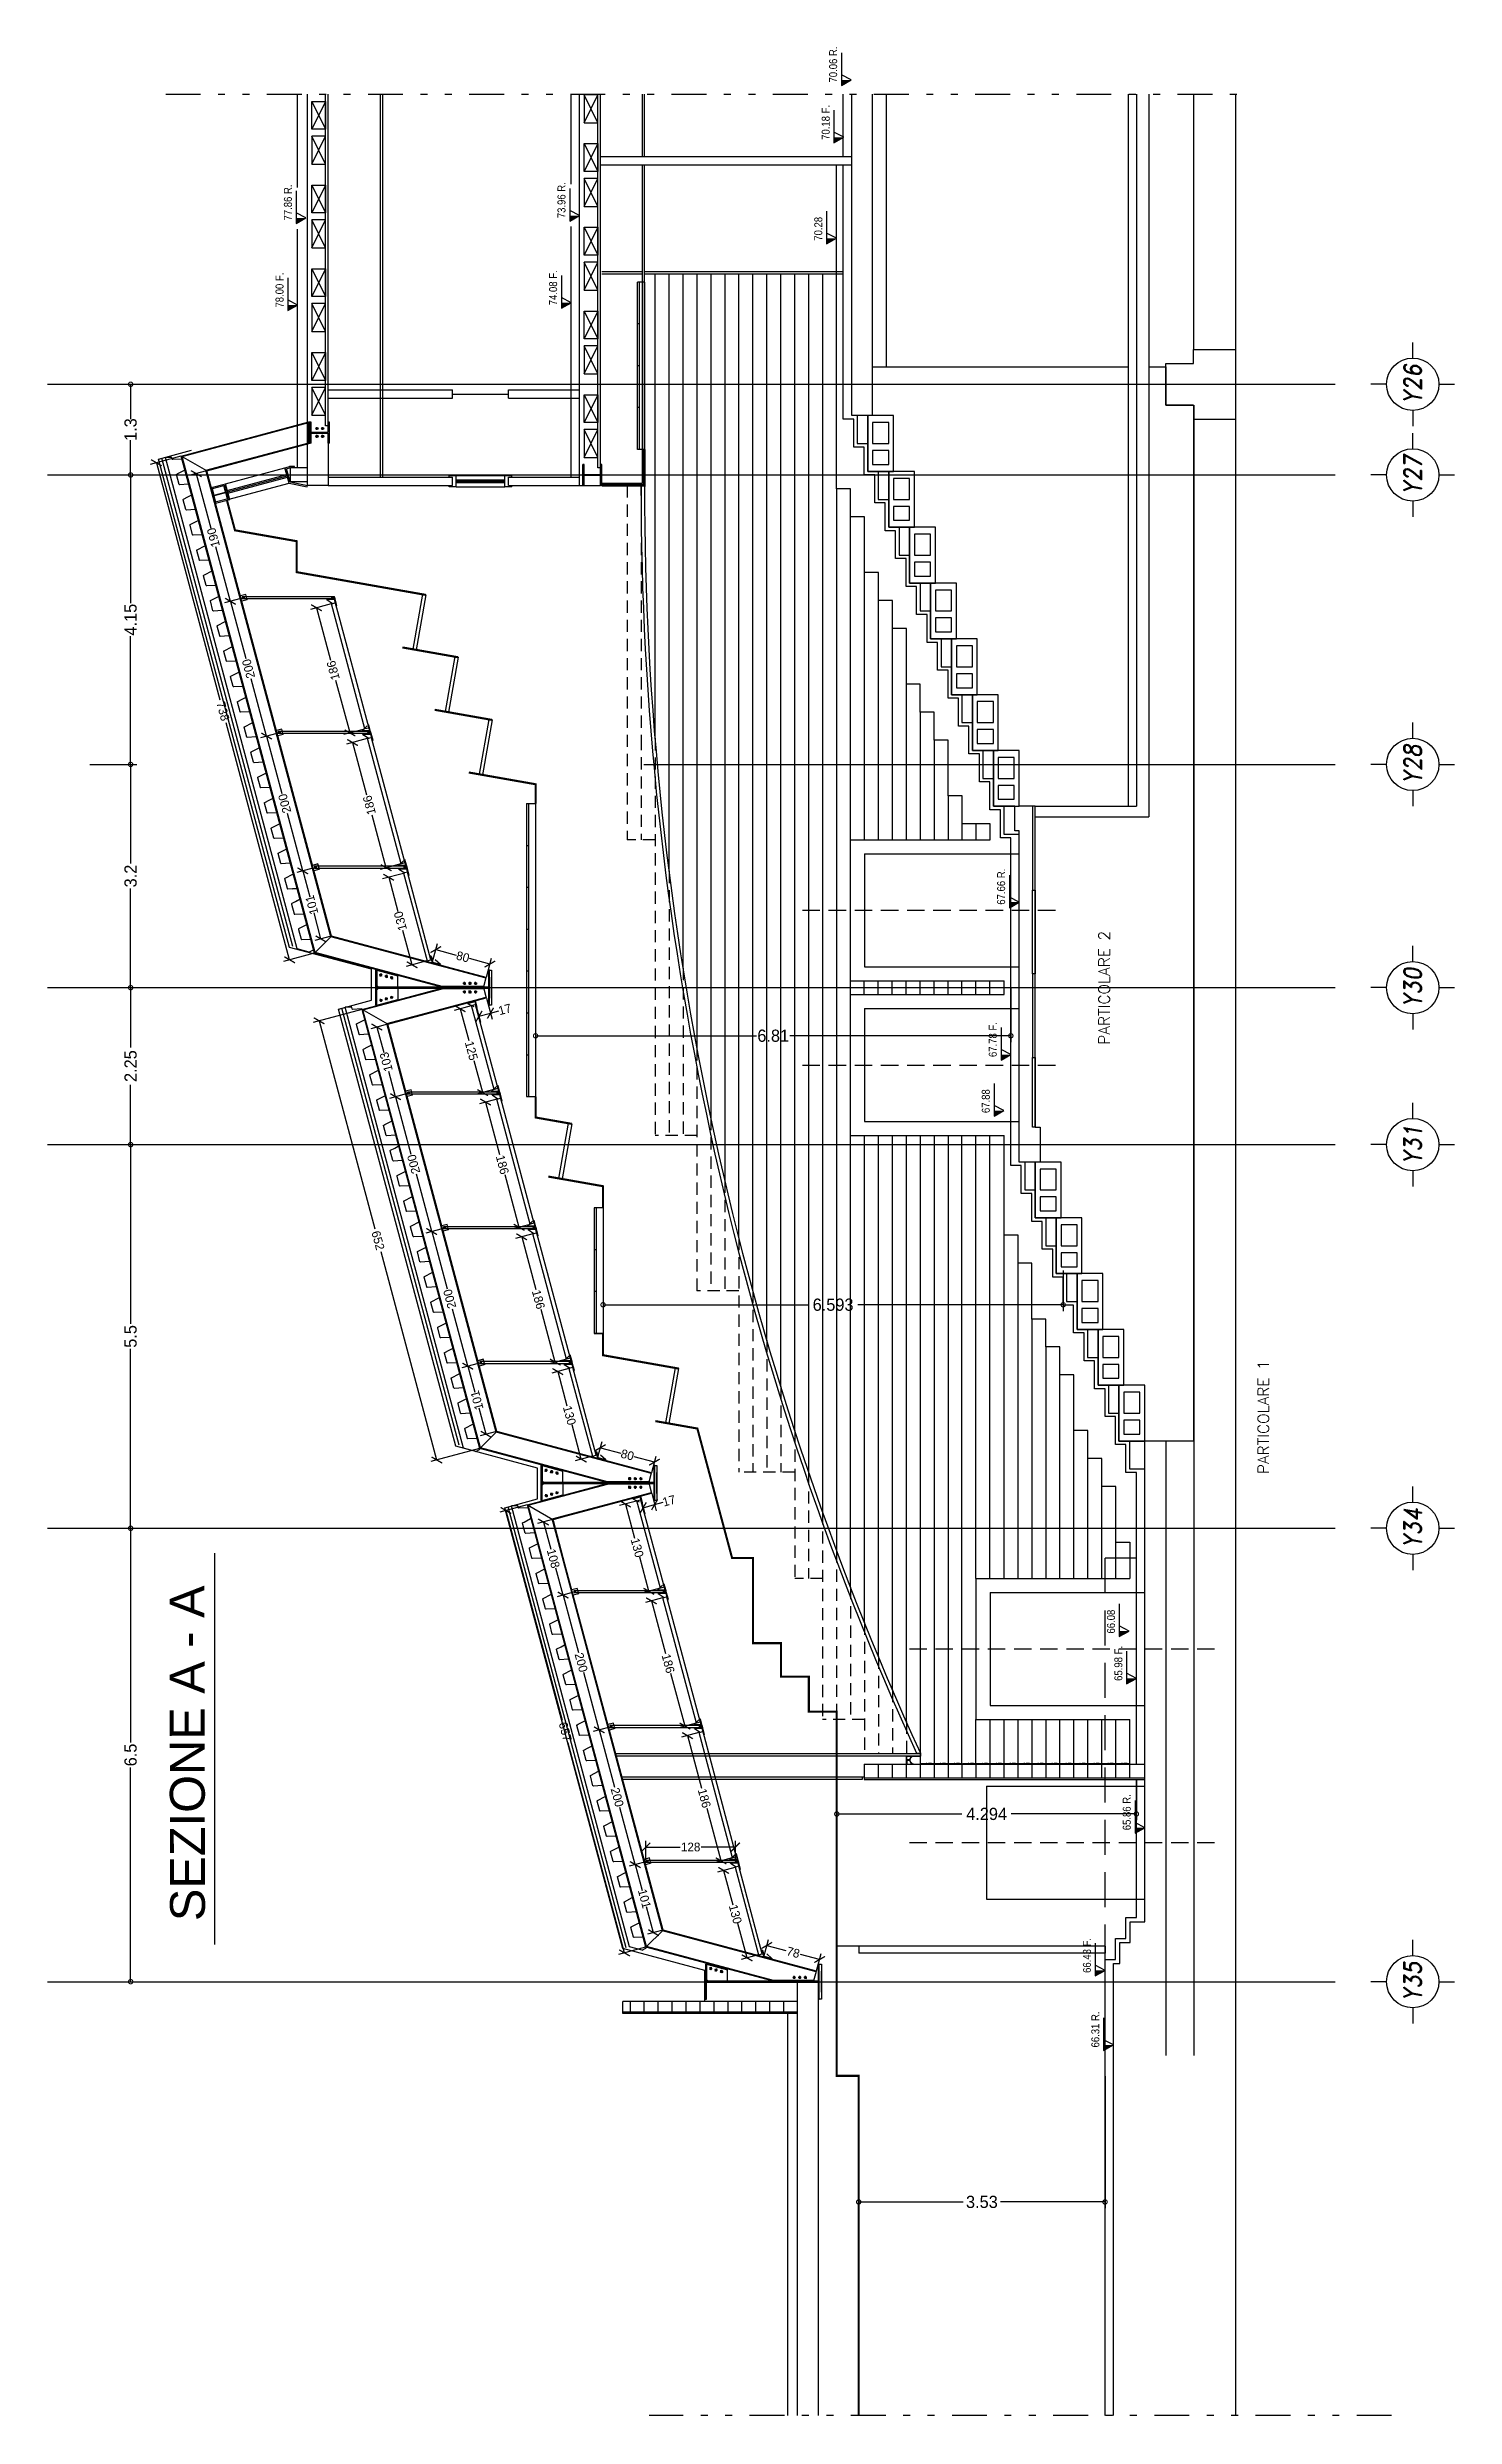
# Model space of a CAD drawing. Extents: x 271.1 to 330.5, y -7 to 33.8.
# Drawn here: x 271.12 to 291.28, y -3.02 to 30.94 of the extents above; entities that cross this region are included whole.
import ezdxf
from ezdxf.enums import TextEntityAlignment as Align

# ---------------------------------------------------------------- set-up
doc = ezdxf.new("R2010")
doc.units = 0
doc.header["$MEASUREMENT"] = 0
for name, pattern in [('ACAD_ISO03W100', [30, 12, -18]), ('DIVIDE', [1.25, 0.5, -0.25, 0, -0.25, 0, -0.25]), ('TRATTEGGIATA', [0.75, 0.5, -0.25]), ('TRATTO-PUNTI', [1.25, 0.5, -0.25, 0, -0.25, 0, -0.25])]:
    doc.linetypes.add(name, pattern=pattern)
doc.layers.get('0').update_dxf_attribs({"linetype": 'CONTINUOUS'})
doc.layers.get('DEFPOINTS').update_dxf_attribs({"linetype": 'CONTINUOUS'})
for name, color, linetype in [('025', 1, 'CONTINUOUS'), ('035', 2, 'CONTINUOUS'), ('APPARECCHI', 2, 'CONTINUOUS'), ('CARTER', 5, 'CONTINUOUS'), ('CM', 3, 'CONTINUOUS'), ('CONTROSOFFITTI', 5, 'CONTINUOUS'), ('CS', 1, 'CONTINUOUS'), ('FINESTRE', 4, 'CONTINUOUS'), ('MAGLIA', 6, 'CONTINUOUS'), ('MURO', 1, 'CONTINUOUS'), ('QUOTAFINITO', 4, 'CONTINUOUS'), ('SOTTOSTRUTTURA', 4, 'CONTINUOUS')]:
    doc.layers.add(name, color=color, linetype=linetype)
doc.styles.add('HELV', font='HELV.shx')
doc.styles.add('STYLE2', font='romant.shx')
doc.styles.add('SV', font='ROMAND.shx', dxfattribs={"width": 0.9, "oblique": 10, "height": 50})
doc.linetypes.add('ISOLAMENTO', pattern='A,0.0001,-0.1,[134,ltypeshp.shx,S=0.1,R=0,X=-0.1,Y=0],-0.2,[134,ltypeshp.shx,S=0.1,R=180,X=0.1,Y=0],-0.1', length=0.4001)
doc.dimstyles.new('10', dxfattribs={"dimscale": 0.05, "dimtxt": 2.5, "dimasz": 2.5, "dimexe": 1.8, "dimexo": 0.1, "dimgap": 0.09, "dimtad": 0, "dimtoh": 1, "dimdec": 0, "dimlfac": 100, "dimtxsty": 'STANDARD', "dimblk1": 'ARCHTICK', "dimblk2": 'ARCHTICK', "dimsah": 1, "dimcen": 1.5, "dimclrd": 1, "dimclre": 2, "dimclrt": 5, "dimazin": 3, "dimtfac": 1, "dimtdec": 4, "dimtmove": 0, "dimatfit": 3, "dimtolj": 1, "dimtzin": 0})
doc.dimstyles.new('100', dxfattribs={"dimscale": 0.05, "dimtxt": 3.5, "dimasz": 2.5, "dimexe": 1.8, "dimexo": 0.1, "dimgap": 0.09, "dimtad": 0, "dimtoh": 1, "dimdec": 3, "dimtxsty": 'STANDARD', "dimblk1": 'DOTSMALL', "dimblk2": 'DOTSMALL', "dimsah": 1, "dimcen": 1.5, "dimclrd": 1, "dimclre": 2, "dimclrt": 5, "dimazin": 3, "dimtfac": 1, "dimtdec": 4, "dimtmove": 0, "dimatfit": 3, "dimtolj": 1, "dimtzin": 0})

msp = doc.modelspace()

# ---------------------------------------------------------------- texts
at = {"style": 'HELV'}
msp.add_text('SEZIONE A - A', height=0.5, rotation=90.1, dxfattribs=at).set_placement((273.1234, 6.4876), align=Align.MIDDLE)
at = {"layer": '025', "style": 'HELV', "width": 0.85}
for s, p in [('70.06 R.', (282.4363, 30.4396)), ('70.18 F.', (282.3298, 29.6177)), ('77.86 R.', (274.6233, 28.4615)), ('73.96 R.', (278.5433, 28.4945)), ('70.28', (282.2233, 28.1719)), ('78.00 F.', (274.5033, 27.2135)), ('74.08 F.', (278.4233, 27.2465)), ('67.66 R.', (284.8433, 18.6534)), ('67.78 F.', (284.7233, 16.4692)), ('67.88', (284.6233, 15.666)), ('66.08', (286.4176, 8.2047)), ('65.98 F.', (286.5233, 7.5261)), ('65.86 R.', (286.6433, 5.3851)), ('66.43 F.', (286.0733, 3.3396)), ('66.31 R.', (286.1933, 2.2711))]:
    msp.add_text(s, height=0.115, rotation=90, dxfattribs=at).set_placement(p)
at = {"layer": '025', "style": 'STYLE2'}
for s, p in [('PARTICOLARE 2', (286.3426, 16.6455)), ('PARTICOLARE 1', (288.6239, 10.4898))]:
    msp.add_text(s, height=0.16, rotation=90, dxfattribs=at).set_placement(p)
at = {"layer": 'MAGLIA', "color": 4, "style": 'SV', "oblique": 10, "width": 0.9}
for tag, p in [('Y26', (290.6839, 26.1139)), ('Y27', (290.6839, 24.8139)), ('Y28', (290.6839, 20.6639)), ('Y30', (290.6839, 17.4639)), ('Y31', (290.6839, 15.2139)), ('Y34', (290.6839, 9.7139)), ('Y35', (290.6839, 3.2139))]:
    msp.add_attdef(tag, text='', height=0.25, rotation=90, dxfattribs=at).set_placement(p, align=Align.MIDDLE)

# ---------------------------------------------------------------- blocks, each defined once
blk = doc.blocks.new('M18')
at = {"layer": 'CM'}
for p, q in [((-9, 9), (-15, 15)), ((9, 9), (15, 15)), ((-9, -9), (-15, -15)), ((15, -15), (9, -9))]:
    blk.add_line(p, q, dxfattribs=at)
at = {"layer": 'CM', "const_width": 12.5}
for points in [[(0, 7, 0.414214), (-7, 0, 1)], [(-7, 0, 0.414214), (0, -7, 1)]]:
    blk.add_lwpolyline(points, format="xyb", dxfattribs=at)
at = {"layer": 'CM'}
blk.add_circle((0, 0), 12.7, dxfattribs=at)
at = {"layer": 'CS'}
for p, q in [((-21, 0), (21, 0)), ((0, 21), (0, -21))]:
    blk.add_line(p, q, dxfattribs=at)
blk = doc.blocks.new('M20')
at = {"layer": 'CM'}
blk.add_circle((0, 0), 16.1, dxfattribs=at)
at = {"layer": 'CS'}
for p, q in [((-21, 0), (21, 0)), ((0, 21), (0, -21))]:
    blk.add_line(p, q, dxfattribs=at)
blk = doc.blocks.new('_DOTSMALL')
at = {"color": 0, "linetype": 'BYBLOCK', "ltscale": 0.5, "const_width": 0.5}
blk.add_lwpolyline([(-0.0625, 0, 1), (0.0625, 0, 1)], format="xyb", close=True, dxfattribs=at)
blk = doc.blocks.new('*D3')
at = {"color": 2, "linetype": 'BYBLOCK', "ltscale": 0.5}
for p, q in [((271.728, 9.714), (272.402, 9.714)), ((271.797, 3.214), (272.402, 3.214))]:
    blk.add_line(p, q, dxfattribs=at)
at = {"color": 1, "linetype": 'BYBLOCK', "ltscale": 0.5}
for p, q in [((272.312, 9.714), (272.312, 6.643)), ((272.312, 3.214), (272.312, 6.284))]:
    blk.add_line(p, q, dxfattribs=at)
at = {"layer": 'DEFPOINTS', "color": 0, "linetype": 'BYBLOCK', "ltscale": 0.5}
for p in [(271.723, 9.714), (272.312, 9.714), (271.792, 3.214)]:
    blk.add_point(p, dxfattribs=at)
at = {"color": 1, "linetype": 'BYBLOCK', "ltscale": 0.5, "xscale": 0.125, "yscale": 0.125, "zscale": 0.125}
for p, rotation in [((272.312, 9.714), 90), ((272.312, 3.214), 270)]:
    blk.add_blockref('_DOTSMALL', p, dxfattribs=dict(at, rotation=rotation))
at = {"color": 5, "linetype": 'BYBLOCK', "ltscale": 0.5, "insert": (272.312, 6.464), "char_height": 0.175, "attachment_point": 5, "rotation": 90}
blk.add_mtext('\\A1;6.5', dxfattribs=at)
blk = doc.blocks.new('*D4')
at = {"color": 2, "linetype": 'BYBLOCK', "ltscale": 0.5}
blk.add_line((271.901, 15.214), (272.402, 15.214), dxfattribs=at)
at = {"color": 1, "linetype": 'BYBLOCK', "ltscale": 0.5}
for p, q in [((272.312, 15.214), (272.312, 12.643)), ((272.312, 9.714), (272.312, 12.284))]:
    blk.add_line(p, q, dxfattribs=at)
at = {"layer": 'DEFPOINTS', "color": 0, "linetype": 'BYBLOCK', "ltscale": 0.5}
for p in [(271.896, 15.214), (272.312, 15.214), (271.723, 9.714)]:
    blk.add_point(p, dxfattribs=at)
at = {"color": 1, "linetype": 'BYBLOCK', "ltscale": 0.5, "xscale": 0.125, "yscale": 0.125, "zscale": 0.125}
for p, rotation in [((272.312, 15.214), 90), ((272.312, 9.714), 270)]:
    blk.add_blockref('_DOTSMALL', p, dxfattribs=dict(at, rotation=rotation))
at = {"color": 5, "linetype": 'BYBLOCK', "ltscale": 0.5, "insert": (272.312, 12.464), "char_height": 0.175, "attachment_point": 5, "rotation": 90}
blk.add_mtext('\\A1;5.5', dxfattribs=at)
blk = doc.blocks.new('*D5')
at = {"color": 2, "linetype": 'BYBLOCK', "ltscale": 0.5}
blk.add_line((271.659, 17.464), (272.402, 17.464), dxfattribs=at)
at = {"color": 1, "linetype": 'BYBLOCK', "ltscale": 0.5}
for p, q in [((272.312, 17.464), (272.312, 16.606)), ((272.312, 15.214), (272.312, 16.072))]:
    blk.add_line(p, q, dxfattribs=at)
at = {"layer": 'DEFPOINTS', "color": 0, "linetype": 'BYBLOCK', "ltscale": 0.5}
for p in [(271.654, 17.464), (272.312, 17.464), (271.896, 15.214)]:
    blk.add_point(p, dxfattribs=at)
at = {"color": 1, "linetype": 'BYBLOCK', "ltscale": 0.5, "xscale": 0.125, "yscale": 0.125, "zscale": 0.125}
for p, rotation in [((272.312, 17.464), 90), ((272.312, 15.214), 270)]:
    blk.add_blockref('_DOTSMALL', p, dxfattribs=dict(at, rotation=rotation))
at = {"color": 5, "linetype": 'BYBLOCK', "ltscale": 0.5, "insert": (272.312, 16.339), "char_height": 0.175, "attachment_point": 5, "rotation": 90}
blk.add_mtext('\\A1;2.25', dxfattribs=at)
blk = doc.blocks.new('*D6')
at = {"color": 2, "linetype": 'BYBLOCK', "ltscale": 0.5}
blk.add_line((271.728, 20.664), (272.402, 20.664), dxfattribs=at)
at = {"color": 1, "linetype": 'BYBLOCK', "ltscale": 0.5}
for p, q in [((272.312, 20.664), (272.312, 19.243)), ((272.312, 17.464), (272.312, 18.884))]:
    blk.add_line(p, q, dxfattribs=at)
at = {"layer": 'DEFPOINTS', "color": 0, "linetype": 'BYBLOCK', "ltscale": 0.5}
for p in [(271.723, 20.664), (272.312, 20.664), (271.654, 17.464)]:
    blk.add_point(p, dxfattribs=at)
at = {"color": 1, "linetype": 'BYBLOCK', "ltscale": 0.5, "xscale": 0.125, "yscale": 0.125, "zscale": 0.125}
for p, rotation in [((272.312, 20.664), 90), ((272.312, 17.464), 270)]:
    blk.add_blockref('_DOTSMALL', p, dxfattribs=dict(at, rotation=rotation))
at = {"color": 5, "linetype": 'BYBLOCK', "ltscale": 0.5, "insert": (272.312, 19.064), "char_height": 0.175, "attachment_point": 5, "rotation": 90}
blk.add_mtext('\\A1;3.2', dxfattribs=at)
blk = doc.blocks.new('*D7')
at = {"color": 2, "linetype": 'BYBLOCK', "ltscale": 0.5}
blk.add_line((271.728, 24.814), (272.402, 24.814), dxfattribs=at)
at = {"color": 1, "linetype": 'BYBLOCK', "ltscale": 0.5}
for p, q in [((272.312, 24.814), (272.312, 22.977)), ((272.312, 20.664), (272.312, 22.501))]:
    blk.add_line(p, q, dxfattribs=at)
at = {"layer": 'DEFPOINTS', "color": 0, "linetype": 'BYBLOCK', "ltscale": 0.5}
for p in [(271.723, 24.814), (272.312, 24.814), (271.723, 20.664)]:
    blk.add_point(p, dxfattribs=at)
at = {"color": 1, "linetype": 'BYBLOCK', "ltscale": 0.5, "xscale": 0.125, "yscale": 0.125, "zscale": 0.125}
for p, rotation in [((272.312, 24.814), 90), ((272.312, 20.664), 270)]:
    blk.add_blockref('_DOTSMALL', p, dxfattribs=dict(at, rotation=rotation))
at = {"color": 5, "linetype": 'BYBLOCK', "ltscale": 0.5, "insert": (272.312, 22.739), "char_height": 0.175, "attachment_point": 5, "rotation": 90}
blk.add_mtext('\\A1;4.15', dxfattribs=at)
blk = doc.blocks.new('*D8')
at = {"color": 2, "linetype": 'BYBLOCK', "ltscale": 0.5}
blk.add_line((271.832, 26.114), (272.402, 26.114), dxfattribs=at)
at = {"color": 1, "linetype": 'BYBLOCK', "ltscale": 0.5}
for p, q in [((272.312, 26.114), (272.312, 25.614)), ((272.312, 24.814), (272.312, 25.314))]:
    blk.add_line(p, q, dxfattribs=at)
at = {"layer": 'DEFPOINTS', "color": 0, "linetype": 'BYBLOCK', "ltscale": 0.5}
for p in [(271.827, 26.114), (272.312, 26.114), (271.723, 24.814)]:
    blk.add_point(p, dxfattribs=at)
at = {"color": 1, "linetype": 'BYBLOCK', "ltscale": 0.5, "xscale": 0.125, "yscale": 0.125, "zscale": 0.125}
for p, rotation in [((272.312, 26.114), 90), ((272.312, 24.814), 270)]:
    blk.add_blockref('_DOTSMALL', p, dxfattribs=dict(at, rotation=rotation))
at = {"color": 5, "linetype": 'BYBLOCK', "ltscale": 0.5, "insert": (272.312, 25.464), "char_height": 0.175, "attachment_point": 5, "rotation": 90}
blk.add_mtext('\\A1;1.3', dxfattribs=at)
blk = doc.blocks.new('*D20')
at = {"color": 2, "linetype": 'BYBLOCK', "ltscale": 0.5}
for p, q in [((278.115, 17.459), (278.115, 16.684)), ((284.925, 17.459), (284.925, 16.684))]:
    blk.add_line(p, q, dxfattribs=at)
at = {"color": 1, "linetype": 'BYBLOCK', "ltscale": 0.5}
for p, q in [((278.115, 16.774), (281.282, 16.774)), ((284.925, 16.774), (281.758, 16.774))]:
    blk.add_line(p, q, dxfattribs=at)
at = {"layer": 'DEFPOINTS', "color": 0, "linetype": 'BYBLOCK', "ltscale": 0.5}
for p in [(278.115, 17.464), (284.925, 17.464), (278.115, 16.774)]:
    blk.add_point(p, dxfattribs=at)
at = {"color": 1, "linetype": 'BYBLOCK', "ltscale": 0.5, "xscale": 0.125, "yscale": 0.125, "zscale": 0.125, "rotation": 180}
blk.add_blockref('_DOTSMALL', (278.115, 16.774), dxfattribs=at)
at = {"color": 1, "linetype": 'BYBLOCK', "ltscale": 0.5, "xscale": 0.125, "yscale": 0.125, "zscale": 0.125}
blk.add_blockref('_DOTSMALL', (284.925, 16.774), dxfattribs=at)
at = {"color": 5, "linetype": 'BYBLOCK', "ltscale": 0.5, "insert": (281.52, 16.774), "char_height": 0.175, "attachment_point": 5}
blk.add_mtext('\\A1;6.81', dxfattribs=at)
blk = doc.blocks.new('*D21')
at = {"color": 2, "linetype": 'BYBLOCK', "ltscale": 0.5}
for p, q in [((282.431, 6.109), (282.431, 5.528)), ((286.725, 6.109), (286.725, 5.528))]:
    blk.add_line(p, q, dxfattribs=at)
at = {"color": 1, "linetype": 'BYBLOCK', "ltscale": 0.5}
for p, q in [((282.431, 5.618), (284.223, 5.618)), ((286.725, 5.618), (284.932, 5.618))]:
    blk.add_line(p, q, dxfattribs=at)
at = {"layer": 'DEFPOINTS', "color": 0, "linetype": 'BYBLOCK', "ltscale": 0.5}
for p in [(282.431, 6.114), (286.725, 6.114), (282.431, 5.618)]:
    blk.add_point(p, dxfattribs=at)
at = {"color": 1, "linetype": 'BYBLOCK', "ltscale": 0.5, "xscale": 0.125, "yscale": 0.125, "zscale": 0.125, "rotation": 180}
blk.add_blockref('_DOTSMALL', (282.431, 5.618), dxfattribs=at)
at = {"color": 1, "linetype": 'BYBLOCK', "ltscale": 0.5, "xscale": 0.125, "yscale": 0.125, "zscale": 0.125}
blk.add_blockref('_DOTSMALL', (286.725, 5.618), dxfattribs=at)
at = {"color": 5, "linetype": 'BYBLOCK', "ltscale": 0.5, "insert": (284.578, 5.618), "char_height": 0.175, "attachment_point": 5}
blk.add_mtext('\\A1;4.294', dxfattribs=at)
blk = doc.blocks.new('*D22')
at = {"color": 2, "linetype": 'BYBLOCK', "ltscale": 0.5}
for p, q in [((282.745, 1.859), (282.745, -0.034)), ((286.275, 1.859), (286.275, -0.034))]:
    blk.add_line(p, q, dxfattribs=at)
at = {"color": 1, "linetype": 'BYBLOCK', "ltscale": 0.5}
for p, q in [((282.745, 0.056), (284.243, 0.056)), ((286.275, 0.056), (284.777, 0.056))]:
    blk.add_line(p, q, dxfattribs=at)
at = {"layer": 'DEFPOINTS', "color": 0, "linetype": 'BYBLOCK', "ltscale": 0.5}
for p in [(282.745, 1.864), (286.275, 1.864), (286.275, 0.056)]:
    blk.add_point(p, dxfattribs=at)
at = {"color": 1, "linetype": 'BYBLOCK', "ltscale": 0.5, "xscale": 0.125, "yscale": 0.125, "zscale": 0.125, "rotation": 180}
blk.add_blockref('_DOTSMALL', (282.745, 0.056), dxfattribs=at)
at = {"color": 1, "linetype": 'BYBLOCK', "ltscale": 0.5, "xscale": 0.125, "yscale": 0.125, "zscale": 0.125}
blk.add_blockref('_DOTSMALL', (286.275, 0.056), dxfattribs=at)
at = {"color": 5, "linetype": 'BYBLOCK', "ltscale": 0.5, "insert": (284.51, 0.056), "char_height": 0.175, "attachment_point": 5}
blk.add_mtext('\\A1;3.53', dxfattribs=at)
blk = doc.blocks.new('*D23')
at = {"color": 2, "linetype": 'BYBLOCK', "ltscale": 0.5}
for p, q in [((279.082, 13.407), (279.082, 12.828)), ((285.675, 13.407), (285.675, 12.828))]:
    blk.add_line(p, q, dxfattribs=at)
at = {"color": 1, "linetype": 'BYBLOCK', "ltscale": 0.5}
for p, q in [((279.082, 12.918), (282.024, 12.918)), ((285.675, 12.918), (282.733, 12.918))]:
    blk.add_line(p, q, dxfattribs=at)
at = {"layer": 'DEFPOINTS', "color": 0, "linetype": 'BYBLOCK', "ltscale": 0.5}
for p in [(279.082, 13.412), (285.675, 13.412), (285.675, 12.918)]:
    blk.add_point(p, dxfattribs=at)
at = {"color": 1, "linetype": 'BYBLOCK', "ltscale": 0.5, "xscale": 0.125, "yscale": 0.125, "zscale": 0.125, "rotation": 180}
blk.add_blockref('_DOTSMALL', (279.082, 12.918), dxfattribs=at)
at = {"color": 1, "linetype": 'BYBLOCK', "ltscale": 0.5, "xscale": 0.125, "yscale": 0.125, "zscale": 0.125}
blk.add_blockref('_DOTSMALL', (285.675, 12.918), dxfattribs=at)
at = {"color": 5, "linetype": 'BYBLOCK', "ltscale": 0.5, "insert": (282.378, 12.918), "char_height": 0.175, "attachment_point": 5}
blk.add_mtext('\\A1;6.593', dxfattribs=at)
blk = doc.blocks.new('NODOA')
at = {"layer": 'SOTTOSTRUTTURA', "linetype": 'TRATTEGGIATA', "ltscale": 0.05}
for p, q in [((0.001, 0.098), (-0.121, -0.01)), ((0.051, 0.093), (0.11, -0.01))]:
    blk.add_line(p, q, dxfattribs=at)
at = {"layer": 'SOTTOSTRUTTURA'}
for p, q in [((-0.029, -0.01), (0.001, 0.098)), ((0.001, 0.098), (0.01, 0.096)), ((0.023, -0.01), (0.051, 0.093)), ((0.041, 0.096), (0.051, 0.093)), ((-0.121, -0.01), (-0.029, -0.01)), ((-0.121, -0.01), (-0.121, -0.02)), ((-0.121, -0.02), (-0.021, -0.02)), ((0.01, -0.02), (0.11, -0.02)), ((0.023, -0.01), (0.11, -0.01)), ((0.11, -0.01), (0.11, -0.02))]:
    blk.add_line(p, q, dxfattribs=at)
at = {"layer": 'SOTTOSTRUTTURA', "ltscale": 0.5}
for p, q in [((0.021, 0.02), (-0.021, -0.02)), ((-0.01, 0.02), (0.021, 0.02)), ((-0.01, 0.02), (0.01, -0.02)), ((-0.021, -0.02), (0.01, -0.02))]:
    blk.add_line(p, q, dxfattribs=at)
blk = doc.blocks.new('NODOB')
at = {"layer": 'SOTTOSTRUTTURA'}
for p, q in [((-0.723, 1.227), (-0.843, 1.227)), ((-0.843, 1.217), (-0.843, 1.227)), ((-0.843, 1.217), (-0.729, 1.217)), ((-0.682, 1.135), (-0.729, 1.217)), ((-0.673, 1.14), (-0.723, 1.227)), ((-0.682, 1.135), (-0.673, 1.14))]:
    blk.add_line(p, q, dxfattribs=at)
at = {"layer": 'SOTTOSTRUTTURA', "linetype": 'TRATTEGGIATA', "ltscale": 0.01}
blk.add_line((-0.843, 1.217), (-0.682, 1.135), dxfattribs=at)
blk = doc.blocks.new('_ARCHTICK')
at = {"color": 0, "linetype": 'BYBLOCK', "ltscale": 0.5, "const_width": 0.15}
blk.add_lwpolyline([(-0.5, -0.5), (0.5, 0.5)], dxfattribs=at)
blk = doc.blocks.new('*D60')
at = {"color": 2, "linetype": 'BYBLOCK', "ltscale": 0.5}
for p, q in [((279.696, 4.958), (279.696, 5.234)), ((280.978, 4.958), (280.978, 5.234))]:
    blk.add_line(p, q, dxfattribs=at)
at = {"color": 1, "linetype": 'BYBLOCK', "ltscale": 0.5}
for p, q in [((279.696, 5.144), (280.187, 5.144)), ((280.978, 5.144), (280.487, 5.144))]:
    blk.add_line(p, q, dxfattribs=at)
at = {"layer": 'DEFPOINTS', "color": 0, "linetype": 'BYBLOCK', "ltscale": 0.5}
for p in [(280.978, 5.144), (279.696, 4.953), (280.978, 4.953)]:
    blk.add_point(p, dxfattribs=at)
at = {"color": 1, "linetype": 'BYBLOCK', "ltscale": 0.5, "xscale": 0.125, "yscale": 0.125, "zscale": 0.125, "rotation": 180}
blk.add_blockref('_ARCHTICK', (279.696, 5.144), dxfattribs=at)
at = {"color": 1, "linetype": 'BYBLOCK', "ltscale": 0.5, "xscale": 0.125, "yscale": 0.125, "zscale": 0.125}
blk.add_blockref('_ARCHTICK', (280.978, 5.144), dxfattribs=at)
at = {"color": 5, "linetype": 'BYBLOCK', "ltscale": 0.5, "insert": (280.337, 5.144), "char_height": 0.125, "attachment_point": 5}
blk.add_mtext('\\A1;128', dxfattribs=at)
blk = doc.blocks.new('*D61')
at = {"color": 2, "linetype": 'BYBLOCK', "ltscale": 0.5}
for p, q in [((279.675, 4.927), (279.457, 4.869)), ((279.937, 3.952), (279.719, 3.893))]:
    blk.add_line(p, q, dxfattribs=at)
at = {"color": 1, "linetype": 'BYBLOCK', "ltscale": 0.5}
for p, q in [((279.544, 4.892), (279.644, 4.519)), ((279.806, 3.916), (279.706, 4.289))]:
    blk.add_line(p, q, dxfattribs=at)
at = {"layer": 'DEFPOINTS', "color": 0, "linetype": 'BYBLOCK', "ltscale": 0.5}
for p in [(279.544, 4.892), (279.68, 4.929), (279.942, 3.953)]:
    blk.add_point(p, dxfattribs=at)
at = {"color": 1, "linetype": 'BYBLOCK', "ltscale": 0.5, "xscale": 0.125, "yscale": 0.125, "zscale": 0.125}
for p, rotation in [((279.544, 4.892), 105.000000000003), ((279.806, 3.916), 285.0000000000031)]:
    blk.add_blockref('_ARCHTICK', p, dxfattribs=dict(at, rotation=rotation))
at = {"color": 5, "linetype": 'BYBLOCK', "ltscale": 0.5, "insert": (279.675, 4.404), "char_height": 0.125, "attachment_point": 5, "rotation": 285}
blk.add_mtext('\\A1;101', dxfattribs=at)
blk = doc.blocks.new('*D62')
at = {"color": 2, "linetype": 'BYBLOCK', "ltscale": 0.5}
blk.add_line((279.158, 6.859), (278.94, 6.801), dxfattribs=at)
at = {"color": 1, "linetype": 'BYBLOCK', "ltscale": 0.5}
for p, q in [((279.027, 6.824), (279.246, 6.003)), ((279.544, 4.892), (279.324, 5.713))]:
    blk.add_line(p, q, dxfattribs=at)
at = {"layer": 'DEFPOINTS', "color": 0, "linetype": 'BYBLOCK', "ltscale": 0.5}
for p in [(279.027, 6.824), (279.163, 6.861), (279.68, 4.929)]:
    blk.add_point(p, dxfattribs=at)
at = {"color": 1, "linetype": 'BYBLOCK', "ltscale": 0.5, "xscale": 0.125, "yscale": 0.125, "zscale": 0.125}
for p, rotation in [((279.027, 6.824), 105.0000000000009), ((279.544, 4.892), 285.0000000000009)]:
    blk.add_blockref('_ARCHTICK', p, dxfattribs=dict(at, rotation=rotation))
at = {"color": 5, "linetype": 'BYBLOCK', "ltscale": 0.5, "insert": (279.285, 5.858), "char_height": 0.125, "attachment_point": 5, "rotation": 285}
blk.add_mtext('\\A1;200', dxfattribs=at)
blk = doc.blocks.new('*D63')
at = {"color": 2, "linetype": 'BYBLOCK', "ltscale": 0.5}
blk.add_line((278.64, 8.791), (278.422, 8.733), dxfattribs=at)
at = {"color": 1, "linetype": 'BYBLOCK', "ltscale": 0.5}
for p, q in [((278.509, 8.756), (278.729, 7.935)), ((279.027, 6.824), (278.807, 7.645))]:
    blk.add_line(p, q, dxfattribs=at)
at = {"layer": 'DEFPOINTS', "color": 0, "linetype": 'BYBLOCK', "ltscale": 0.5}
for p in [(278.509, 8.756), (278.645, 8.792), (279.163, 6.861)]:
    blk.add_point(p, dxfattribs=at)
at = {"color": 1, "linetype": 'BYBLOCK', "ltscale": 0.5, "xscale": 0.125, "yscale": 0.125, "zscale": 0.125}
for p, rotation in [((278.509, 8.756), 105.0000000000009), ((279.027, 6.824), 285.0000000000009)]:
    blk.add_blockref('_ARCHTICK', p, dxfattribs=dict(at, rotation=rotation))
at = {"color": 5, "linetype": 'BYBLOCK', "ltscale": 0.5, "insert": (278.768, 7.79), "char_height": 0.125, "attachment_point": 5, "rotation": 285}
blk.add_mtext('\\A1;200', dxfattribs=at)
blk = doc.blocks.new('*D64')
at = {"color": 2, "linetype": 'BYBLOCK', "ltscale": 0.5}
blk.add_line((278.359, 9.838), (278.141, 9.78), dxfattribs=at)
at = {"color": 1, "linetype": 'BYBLOCK', "ltscale": 0.5}
for p, q in [((278.228, 9.803), (278.332, 9.415)), ((278.509, 8.756), (278.405, 9.144))]:
    blk.add_line(p, q, dxfattribs=at)
at = {"layer": 'DEFPOINTS', "color": 0, "linetype": 'BYBLOCK', "ltscale": 0.5}
for p in [(278.228, 9.803), (278.364, 9.84), (278.645, 8.792)]:
    blk.add_point(p, dxfattribs=at)
at = {"color": 1, "linetype": 'BYBLOCK', "ltscale": 0.5, "xscale": 0.125, "yscale": 0.125, "zscale": 0.125}
for p, rotation in [((278.228, 9.803), 105.0000000000009), ((278.509, 8.756), 285.0000000000009)]:
    blk.add_blockref('_ARCHTICK', p, dxfattribs=dict(at, rotation=rotation))
at = {"color": 5, "linetype": 'BYBLOCK', "ltscale": 0.5, "insert": (278.369, 9.28), "char_height": 0.125, "attachment_point": 5, "rotation": 285}
blk.add_mtext('\\A1;108', dxfattribs=at)
blk = doc.blocks.new('*D65')
at = {"color": 2, "linetype": 'BYBLOCK', "ltscale": 0.5}
for p, q in [((277.992, 10.05), (277.603, 9.946)), ((279.692, 3.707), (279.303, 3.602))]:
    blk.add_line(p, q, dxfattribs=at)
at = {"color": 1, "linetype": 'BYBLOCK', "ltscale": 0.5}
for p, q in [((277.69, 9.969), (278.495, 6.963)), ((279.39, 3.626), (278.584, 6.632))]:
    blk.add_line(p, q, dxfattribs=at)
at = {"layer": 'DEFPOINTS', "color": 0, "linetype": 'BYBLOCK', "ltscale": 0.5}
for p in [(277.69, 9.969), (277.997, 10.052), (279.697, 3.708)]:
    blk.add_point(p, dxfattribs=at)
at = {"color": 1, "linetype": 'BYBLOCK', "ltscale": 0.5, "xscale": 0.125, "yscale": 0.125, "zscale": 0.125}
for p, rotation in [((277.69, 9.969), 105.0000000000004), ((279.39, 3.626), 285.0000000000004)]:
    blk.add_blockref('_ARCHTICK', p, dxfattribs=dict(at, rotation=rotation))
at = {"color": 5, "linetype": 'BYBLOCK', "ltscale": 0.5, "insert": (278.54, 6.798), "char_height": 0.125, "attachment_point": 5, "rotation": 285}
blk.add_mtext('\\A1;657', dxfattribs=at)
blk = doc.blocks.new('*D66')
at = {"color": 2, "linetype": 'BYBLOCK', "ltscale": 0.5}
for p, q in [((275.623, 17.151), (274.927, 16.965)), ((277.31, 10.856), (276.614, 10.669))]:
    blk.add_line(p, q, dxfattribs=at)
at = {"color": 1, "linetype": 'BYBLOCK', "ltscale": 0.5}
for p, q in [((275.014, 16.988), (275.813, 14.006)), ((276.701, 10.692), (275.901, 13.675))]:
    blk.add_line(p, q, dxfattribs=at)
at = {"layer": 'DEFPOINTS', "color": 0, "linetype": 'BYBLOCK', "ltscale": 0.5}
for p in [(275.014, 16.988), (275.628, 17.153), (277.315, 10.857)]:
    blk.add_point(p, dxfattribs=at)
at = {"color": 1, "linetype": 'BYBLOCK', "ltscale": 0.5, "xscale": 0.125, "yscale": 0.125, "zscale": 0.125}
for p, rotation in [((275.014, 16.988), 105.0000000000006), ((276.701, 10.692), 285.0000000000006)]:
    blk.add_blockref('_ARCHTICK', p, dxfattribs=dict(at, rotation=rotation))
at = {"color": 5, "linetype": 'BYBLOCK', "ltscale": 0.5, "insert": (275.857, 13.84), "char_height": 0.125, "attachment_point": 5, "rotation": 285}
blk.add_mtext('\\A1;652', dxfattribs=at)
blk = doc.blocks.new('*D67')
at = {"color": 2, "linetype": 'BYBLOCK', "ltscale": 0.5}
for p, q in [((273.032, 25.083), (272.594, 24.966)), ((274.942, 17.957), (274.504, 17.839))]:
    blk.add_line(p, q, dxfattribs=at)
at = {"color": 1, "linetype": 'BYBLOCK', "ltscale": 0.5}
for p, q in [((272.681, 24.989), (273.592, 21.591)), ((274.591, 17.863), (273.68, 21.261))]:
    blk.add_line(p, q, dxfattribs=at)
at = {"layer": 'DEFPOINTS', "color": 0, "linetype": 'BYBLOCK', "ltscale": 0.5}
for p in [(272.681, 24.989), (273.037, 25.085), (274.947, 17.958)]:
    blk.add_point(p, dxfattribs=at)
at = {"color": 1, "linetype": 'BYBLOCK', "ltscale": 0.5, "xscale": 0.125, "yscale": 0.125, "zscale": 0.125}
for p, rotation in [((272.681, 24.989), 105.0000000000016), ((274.591, 17.863), 285.0000000000016)]:
    blk.add_blockref('_ARCHTICK', p, dxfattribs=dict(at, rotation=rotation))
at = {"color": 5, "linetype": 'BYBLOCK', "ltscale": 0.5, "insert": (273.636, 21.426), "char_height": 0.125, "attachment_point": 5, "rotation": 285}
blk.add_mtext('\\A1;738', dxfattribs=at)
blk = doc.blocks.new('*D68')
at = {"color": 2, "linetype": 'BYBLOCK', "ltscale": 0.5}
for p, q in [((280.97, 4.852), (280.723, 4.786)), ((281.306, 3.597), (281.059, 3.531))]:
    blk.add_line(p, q, dxfattribs=at)
at = {"color": 1, "linetype": 'BYBLOCK', "ltscale": 0.5}
for p, q in [((280.81, 4.809), (280.942, 4.317)), ((281.146, 3.555), (281.014, 4.047))]:
    blk.add_line(p, q, dxfattribs=at)
at = {"layer": 'DEFPOINTS', "color": 0, "linetype": 'BYBLOCK', "ltscale": 0.5}
for p in [(280.81, 4.809), (280.975, 4.854), (281.311, 3.599)]:
    blk.add_point(p, dxfattribs=at)
at = {"color": 1, "linetype": 'BYBLOCK', "ltscale": 0.5, "xscale": 0.125, "yscale": 0.125, "zscale": 0.125}
for p, rotation in [((280.81, 4.809), 104.999999999946), ((281.146, 3.555), 284.999999999946)]:
    blk.add_blockref('_ARCHTICK', p, dxfattribs=dict(at, rotation=rotation))
at = {"color": 5, "linetype": 'BYBLOCK', "ltscale": 0.5, "insert": (280.978, 4.182), "char_height": 0.125, "attachment_point": 5, "rotation": 285}
blk.add_mtext('\\A1;130', dxfattribs=at)
blk = doc.blocks.new('*D69')
at = {"color": 2, "linetype": 'BYBLOCK', "ltscale": 0.5}
for p, q in [((280.452, 6.784), (280.205, 6.718)), ((280.933, 4.989), (280.687, 4.923))]:
    blk.add_line(p, q, dxfattribs=at)
at = {"color": 1, "linetype": 'BYBLOCK', "ltscale": 0.5}
for p, q in [((280.292, 6.741), (280.494, 5.989)), ((280.773, 4.946), (280.572, 5.698))]:
    blk.add_line(p, q, dxfattribs=at)
at = {"layer": 'DEFPOINTS', "color": 0, "linetype": 'BYBLOCK', "ltscale": 0.5}
for p in [(280.292, 6.741), (280.457, 6.785), (280.938, 4.99)]:
    blk.add_point(p, dxfattribs=at)
at = {"color": 1, "linetype": 'BYBLOCK', "ltscale": 0.5, "xscale": 0.125, "yscale": 0.125, "zscale": 0.125}
for p, rotation in [((280.292, 6.741), 105.0000000000025), ((280.773, 4.946), 285.0000000000024)]:
    blk.add_blockref('_ARCHTICK', p, dxfattribs=dict(at, rotation=rotation))
at = {"color": 5, "linetype": 'BYBLOCK', "ltscale": 0.5, "insert": (280.533, 5.844), "char_height": 0.125, "attachment_point": 5, "rotation": 285}
blk.add_mtext('\\A1;186', dxfattribs=at)
blk = doc.blocks.new('*D70')
at = {"color": 2, "linetype": 'BYBLOCK', "ltscale": 0.5}
for p, q in [((279.935, 8.716), (279.688, 8.65)), ((280.416, 6.921), (280.169, 6.855))]:
    blk.add_line(p, q, dxfattribs=at)
at = {"color": 1, "linetype": 'BYBLOCK', "ltscale": 0.5}
for p, q in [((279.775, 8.673), (279.976, 7.921)), ((280.256, 6.878), (280.054, 7.63))]:
    blk.add_line(p, q, dxfattribs=at)
at = {"layer": 'DEFPOINTS', "color": 0, "linetype": 'BYBLOCK', "ltscale": 0.5}
for p in [(279.775, 8.673), (279.939, 8.717), (280.42, 6.922)]:
    blk.add_point(p, dxfattribs=at)
at = {"color": 1, "linetype": 'BYBLOCK', "ltscale": 0.5, "xscale": 0.125, "yscale": 0.125, "zscale": 0.125}
for p, rotation in [((279.775, 8.673), 104.9999999999993), ((280.256, 6.878), 284.9999999999993)]:
    blk.add_blockref('_ARCHTICK', p, dxfattribs=dict(at, rotation=rotation))
at = {"color": 5, "linetype": 'BYBLOCK', "ltscale": 0.5, "insert": (280.015, 7.775), "char_height": 0.125, "attachment_point": 5, "rotation": 285}
blk.add_mtext('\\A1;186', dxfattribs=at)
blk = doc.blocks.new('*D71')
at = {"color": 2, "linetype": 'BYBLOCK', "ltscale": 0.5}
for p, q in [((279.563, 10.104), (279.316, 10.038)), ((279.898, 8.853), (279.651, 8.786))]:
    blk.add_line(p, q, dxfattribs=at)
at = {"color": 1, "linetype": 'BYBLOCK', "ltscale": 0.5}
for p, q in [((279.403, 10.061), (279.534, 9.57)), ((279.738, 8.81), (279.607, 9.3))]:
    blk.add_line(p, q, dxfattribs=at)
at = {"layer": 'DEFPOINTS', "color": 0, "linetype": 'BYBLOCK', "ltscale": 0.5}
for p in [(279.403, 10.061), (279.568, 10.105), (279.903, 8.854)]:
    blk.add_point(p, dxfattribs=at)
at = {"color": 1, "linetype": 'BYBLOCK', "ltscale": 0.5, "xscale": 0.125, "yscale": 0.125, "zscale": 0.125}
for p, rotation in [((279.403, 10.061), 105.000000000057), ((279.738, 8.81), 285.000000000057)]:
    blk.add_blockref('_ARCHTICK', p, dxfattribs=dict(at, rotation=rotation))
at = {"color": 5, "linetype": 'BYBLOCK', "ltscale": 0.5, "insert": (279.571, 9.435), "char_height": 0.125, "attachment_point": 5, "rotation": 285}
blk.add_mtext('\\A1;130', dxfattribs=at)
blk = doc.blocks.new('*D72')
at = {"color": 2, "linetype": 'BYBLOCK', "ltscale": 0.5}
for p, q in [((278.593, 12.003), (278.346, 11.937)), ((278.929, 10.748), (278.683, 10.682))]:
    blk.add_line(p, q, dxfattribs=at)
at = {"color": 1, "linetype": 'BYBLOCK', "ltscale": 0.5}
for p, q in [((278.433, 11.96), (278.565, 11.468)), ((278.77, 10.705), (278.638, 11.197))]:
    blk.add_line(p, q, dxfattribs=at)
at = {"layer": 'DEFPOINTS', "color": 0, "linetype": 'BYBLOCK', "ltscale": 0.5}
for p in [(278.433, 11.96), (278.598, 12.004), (278.934, 10.749)]:
    blk.add_point(p, dxfattribs=at)
at = {"color": 1, "linetype": 'BYBLOCK', "ltscale": 0.5, "xscale": 0.125, "yscale": 0.125, "zscale": 0.125}
for p, rotation in [((278.433, 11.96), 104.9999999999429), ((278.77, 10.705), 284.9999999999429)]:
    blk.add_blockref('_ARCHTICK', p, dxfattribs=dict(at, rotation=rotation))
at = {"color": 5, "linetype": 'BYBLOCK', "ltscale": 0.5, "insert": (278.601, 11.332), "char_height": 0.125, "attachment_point": 5, "rotation": 285}
blk.add_mtext('\\A1;130', dxfattribs=at)
blk = doc.blocks.new('*D73')
at = {"color": 2, "linetype": 'BYBLOCK', "ltscale": 0.5}
for p, q in [((278.076, 13.935), (277.829, 13.868)), ((278.557, 12.139), (278.31, 12.073))]:
    blk.add_line(p, q, dxfattribs=at)
at = {"color": 1, "linetype": 'BYBLOCK', "ltscale": 0.5}
for p, q in [((277.916, 13.892), (278.117, 13.139)), ((278.397, 12.096), (278.195, 12.849))]:
    blk.add_line(p, q, dxfattribs=at)
at = {"layer": 'DEFPOINTS', "color": 0, "linetype": 'BYBLOCK', "ltscale": 0.5}
for p in [(278.08, 13.936), (277.916, 13.892), (278.561, 12.141)]:
    blk.add_point(p, dxfattribs=at)
at = {"color": 1, "linetype": 'BYBLOCK', "ltscale": 0.5, "xscale": 0.125, "yscale": 0.125, "zscale": 0.125}
for p, rotation in [((277.916, 13.892), 105.0000000000025), ((278.397, 12.096), 285.0000000000026)]:
    blk.add_blockref('_ARCHTICK', p, dxfattribs=dict(at, rotation=rotation))
at = {"color": 5, "linetype": 'BYBLOCK', "ltscale": 0.5, "insert": (278.156, 12.994), "char_height": 0.125, "attachment_point": 5, "rotation": 285}
blk.add_mtext('\\A1;186', dxfattribs=at)
blk = doc.blocks.new('*D74')
at = {"color": 2, "linetype": 'BYBLOCK', "ltscale": 0.5}
for p, q in [((277.558, 15.866), (277.311, 15.8)), ((278.039, 14.071), (277.792, 14.005))]:
    blk.add_line(p, q, dxfattribs=at)
at = {"color": 1, "linetype": 'BYBLOCK', "ltscale": 0.5}
for p, q in [((277.398, 15.824), (277.6, 15.071)), ((277.879, 14.028), (277.677, 14.781))]:
    blk.add_line(p, q, dxfattribs=at)
at = {"layer": 'DEFPOINTS', "color": 0, "linetype": 'BYBLOCK', "ltscale": 0.5}
for p in [(277.398, 15.824), (277.563, 15.868), (278.044, 14.072)]:
    blk.add_point(p, dxfattribs=at)
at = {"color": 1, "linetype": 'BYBLOCK', "ltscale": 0.5, "xscale": 0.125, "yscale": 0.125, "zscale": 0.125}
for p, rotation in [((277.398, 15.824), 104.9999999999981), ((277.879, 14.028), 284.9999999999981)]:
    blk.add_blockref('_ARCHTICK', p, dxfattribs=dict(at, rotation=rotation))
at = {"color": 5, "linetype": 'BYBLOCK', "ltscale": 0.5, "insert": (277.639, 14.926), "char_height": 0.125, "attachment_point": 5, "rotation": 285}
blk.add_mtext('\\A1;186', dxfattribs=at)
blk = doc.blocks.new('*D75')
at = {"color": 2, "linetype": 'BYBLOCK', "ltscale": 0.5}
for p, q in [((277.194, 17.205), (276.947, 17.138)), ((277.516, 16.002), (277.27, 15.936))]:
    blk.add_line(p, q, dxfattribs=at)
at = {"color": 1, "linetype": 'BYBLOCK', "ltscale": 0.5}
for p, q in [((277.034, 17.162), (277.157, 16.706)), ((277.357, 15.959), (277.234, 16.415))]:
    blk.add_line(p, q, dxfattribs=at)
at = {"layer": 'DEFPOINTS', "color": 0, "linetype": 'BYBLOCK', "ltscale": 0.5}
for p in [(277.034, 17.162), (277.199, 17.206), (277.521, 16.003)]:
    blk.add_point(p, dxfattribs=at)
at = {"color": 1, "linetype": 'BYBLOCK', "ltscale": 0.5, "xscale": 0.125, "yscale": 0.125, "zscale": 0.125}
for p, rotation in [((277.034, 17.162), 105.0000000000585), ((277.357, 15.959), 285.0000000000585)]:
    blk.add_blockref('_ARCHTICK', p, dxfattribs=dict(at, rotation=rotation))
at = {"color": 5, "linetype": 'BYBLOCK', "ltscale": 0.5, "insert": (277.195, 16.56), "char_height": 0.125, "attachment_point": 5, "rotation": 285}
blk.add_mtext('\\A1;125', dxfattribs=at)
blk = doc.blocks.new('*D76')
at = {"color": 2, "linetype": 'BYBLOCK', "ltscale": 0.5}
for p, q in [((277.294, 12.077), (277.057, 12.013)), ((277.555, 11.101), (277.319, 11.037))]:
    blk.add_line(p, q, dxfattribs=at)
at = {"color": 1, "linetype": 'BYBLOCK', "ltscale": 0.5}
for p, q in [((277.144, 12.037), (277.244, 11.664)), ((277.406, 11.061), (277.306, 11.434))]:
    blk.add_line(p, q, dxfattribs=at)
at = {"layer": 'DEFPOINTS', "color": 0, "linetype": 'BYBLOCK', "ltscale": 0.5}
for p in [(277.144, 12.037), (277.299, 12.078), (277.56, 11.102)]:
    blk.add_point(p, dxfattribs=at)
at = {"color": 1, "linetype": 'BYBLOCK', "ltscale": 0.5, "xscale": 0.125, "yscale": 0.125, "zscale": 0.125}
for p, rotation in [((277.144, 12.037), 105), ((277.406, 11.061), 285)]:
    blk.add_blockref('_ARCHTICK', p, dxfattribs=dict(at, rotation=rotation))
at = {"color": 5, "linetype": 'BYBLOCK', "ltscale": 0.5, "insert": (277.275, 11.549), "char_height": 0.125, "attachment_point": 5, "rotation": 105}
blk.add_mtext('\\A1;101', dxfattribs=at)
blk = doc.blocks.new('*D77')
at = {"color": 2, "linetype": 'BYBLOCK', "ltscale": 0.5}
for p, q in [((276.776, 14.008), (276.54, 13.945)), ((277.294, 12.077), (277.057, 12.013))]:
    blk.add_line(p, q, dxfattribs=at)
at = {"color": 1, "linetype": 'BYBLOCK', "ltscale": 0.5}
for p, q in [((276.626, 13.968), (276.846, 13.148)), ((277.144, 12.037), (276.924, 12.857))]:
    blk.add_line(p, q, dxfattribs=at)
at = {"layer": 'DEFPOINTS', "color": 0, "linetype": 'BYBLOCK', "ltscale": 0.5}
for p in [(276.626, 13.968), (276.781, 14.01), (277.299, 12.078)]:
    blk.add_point(p, dxfattribs=at)
at = {"color": 1, "linetype": 'BYBLOCK', "ltscale": 0.5, "xscale": 0.125, "yscale": 0.125, "zscale": 0.125}
for p, rotation in [((276.626, 13.968), 105), ((277.144, 12.037), 285)]:
    blk.add_blockref('_ARCHTICK', p, dxfattribs=dict(at, rotation=rotation))
at = {"color": 5, "linetype": 'BYBLOCK', "ltscale": 0.5, "insert": (276.885, 13.002), "char_height": 0.125, "attachment_point": 5, "rotation": 105}
blk.add_mtext('\\A1;200', dxfattribs=at)
blk = doc.blocks.new('*D78')
at = {"color": 2, "linetype": 'BYBLOCK', "ltscale": 0.5}
blk.add_line((276.259, 15.94), (276.022, 15.877), dxfattribs=at)
at = {"color": 1, "linetype": 'BYBLOCK', "ltscale": 0.5}
for p, q in [((276.109, 15.9), (276.329, 15.079)), ((276.626, 13.968), (276.407, 14.789))]:
    blk.add_line(p, q, dxfattribs=at)
at = {"layer": 'DEFPOINTS', "color": 0, "linetype": 'BYBLOCK', "ltscale": 0.5}
for p in [(276.109, 15.9), (276.263, 15.942), (276.781, 14.01)]:
    blk.add_point(p, dxfattribs=at)
at = {"color": 1, "linetype": 'BYBLOCK', "ltscale": 0.5, "xscale": 0.125, "yscale": 0.125, "zscale": 0.125}
for p, rotation in [((276.109, 15.9), 105), ((276.626, 13.968), 285)]:
    blk.add_blockref('_ARCHTICK', p, dxfattribs=dict(at, rotation=rotation))
at = {"color": 5, "linetype": 'BYBLOCK', "ltscale": 0.5, "insert": (276.368, 14.934), "char_height": 0.125, "attachment_point": 5, "rotation": 105}
blk.add_mtext('\\A1;200', dxfattribs=at)
blk = doc.blocks.new('*D79')
at = {"color": 2, "linetype": 'BYBLOCK', "ltscale": 0.5}
blk.add_line((275.991, 16.939), (275.754, 16.876), dxfattribs=at)
at = {"color": 1, "linetype": 'BYBLOCK', "ltscale": 0.5}
for p, q in [((275.841, 16.899), (275.939, 16.535)), ((276.109, 15.9), (276.011, 16.264))]:
    blk.add_line(p, q, dxfattribs=at)
at = {"layer": 'DEFPOINTS', "color": 0, "linetype": 'BYBLOCK', "ltscale": 0.5}
for p in [(275.841, 16.899), (275.996, 16.94), (276.263, 15.942)]:
    blk.add_point(p, dxfattribs=at)
at = {"color": 1, "linetype": 'BYBLOCK', "ltscale": 0.5, "xscale": 0.125, "yscale": 0.125, "zscale": 0.125}
for p, rotation in [((275.841, 16.899), 105), ((276.109, 15.9), 285)]:
    blk.add_blockref('_ARCHTICK', p, dxfattribs=dict(at, rotation=rotation))
at = {"color": 5, "linetype": 'BYBLOCK', "ltscale": 0.5, "insert": (275.975, 16.4), "char_height": 0.125, "attachment_point": 5, "rotation": 105}
blk.add_mtext('\\A1;103', dxfattribs=at)
blk = doc.blocks.new('*D80')
at = {"color": 2, "linetype": 'BYBLOCK', "ltscale": 0.5}
for p, q in [((276.22, 19.102), (275.923, 19.023)), ((276.556, 17.847), (276.259, 17.768))]:
    blk.add_line(p, q, dxfattribs=at)
at = {"color": 1, "linetype": 'BYBLOCK', "ltscale": 0.5}
for p, q in [((276.01, 19.046), (276.142, 18.554)), ((276.346, 17.791), (276.214, 18.284))]:
    blk.add_line(p, q, dxfattribs=at)
at = {"layer": 'DEFPOINTS', "color": 0, "linetype": 'BYBLOCK', "ltscale": 0.5}
for p in [(276.01, 19.046), (276.225, 19.104), (276.561, 17.849)]:
    blk.add_point(p, dxfattribs=at)
at = {"color": 1, "linetype": 'BYBLOCK', "ltscale": 0.5, "xscale": 0.125, "yscale": 0.125, "zscale": 0.125}
for p, rotation in [((276.01, 19.046), 105), ((276.346, 17.791), 285)]:
    blk.add_blockref('_ARCHTICK', p, dxfattribs=dict(at, rotation=rotation))
at = {"color": 5, "linetype": 'BYBLOCK', "ltscale": 0.5, "insert": (276.178, 18.419), "char_height": 0.125, "attachment_point": 5, "rotation": 105}
blk.add_mtext('\\A1;130', dxfattribs=at)
blk = doc.blocks.new('*D81')
at = {"color": 2, "linetype": 'BYBLOCK', "ltscale": 0.5}
for p, q in [((275.702, 21.034), (275.406, 20.955)), ((276.183, 19.239), (275.887, 19.159))]:
    blk.add_line(p, q, dxfattribs=at)
at = {"color": 1, "linetype": 'BYBLOCK', "ltscale": 0.5}
for p, q in [((275.492, 20.978), (275.694, 20.226)), ((275.974, 19.183), (275.772, 19.935))]:
    blk.add_line(p, q, dxfattribs=at)
at = {"layer": 'DEFPOINTS', "color": 0, "linetype": 'BYBLOCK', "ltscale": 0.5}
for p in [(275.492, 20.978), (275.707, 21.035), (276.188, 19.24)]:
    blk.add_point(p, dxfattribs=at)
at = {"color": 1, "linetype": 'BYBLOCK', "ltscale": 0.5, "xscale": 0.125, "yscale": 0.125, "zscale": 0.125}
for p, rotation in [((275.492, 20.978), 105), ((275.974, 19.183), 285)]:
    blk.add_blockref('_ARCHTICK', p, dxfattribs=dict(at, rotation=rotation))
at = {"color": 5, "linetype": 'BYBLOCK', "ltscale": 0.5, "insert": (275.733, 20.08), "char_height": 0.125, "attachment_point": 5, "rotation": 105}
blk.add_mtext('\\A1;186', dxfattribs=at)
blk = doc.blocks.new('*D82')
at = {"color": 2, "linetype": 'BYBLOCK', "ltscale": 0.5}
for p, q in [((275.184, 22.966), (274.888, 22.886)), ((275.665, 21.171), (275.369, 21.091))]:
    blk.add_line(p, q, dxfattribs=at)
at = {"color": 1, "linetype": 'BYBLOCK', "ltscale": 0.5}
for p, q in [((274.975, 22.91), (275.176, 22.157)), ((275.456, 21.115), (275.254, 21.867))]:
    blk.add_line(p, q, dxfattribs=at)
at = {"layer": 'DEFPOINTS', "color": 0, "linetype": 'BYBLOCK', "ltscale": 0.5}
for p in [(274.975, 22.91), (275.189, 22.967), (275.67, 21.172)]:
    blk.add_point(p, dxfattribs=at)
at = {"color": 1, "linetype": 'BYBLOCK', "ltscale": 0.5, "xscale": 0.125, "yscale": 0.125, "zscale": 0.125}
for p, rotation in [((274.975, 22.91), 105), ((275.456, 21.115), 285)]:
    blk.add_blockref('_ARCHTICK', p, dxfattribs=dict(at, rotation=rotation))
at = {"color": 5, "linetype": 'BYBLOCK', "ltscale": 0.5, "insert": (275.215, 22.012), "char_height": 0.125, "attachment_point": 5, "rotation": 105}
blk.add_mtext('\\A1;186', dxfattribs=at)
blk = doc.blocks.new('*D83')
at = {"color": 2, "linetype": 'BYBLOCK', "ltscale": 0.5}
for p, q in [((274.925, 19.177), (274.692, 19.115)), ((275.187, 18.202), (274.953, 18.139))]:
    blk.add_line(p, q, dxfattribs=at)
at = {"color": 1, "linetype": 'BYBLOCK', "ltscale": 0.5}
for p, q in [((274.779, 19.138), (274.879, 18.765)), ((275.04, 18.162), (274.94, 18.535))]:
    blk.add_line(p, q, dxfattribs=at)
at = {"layer": 'DEFPOINTS', "color": 0, "linetype": 'BYBLOCK', "ltscale": 0.5}
for p in [(274.779, 19.138), (274.93, 19.179), (275.191, 18.203)]:
    blk.add_point(p, dxfattribs=at)
at = {"color": 1, "linetype": 'BYBLOCK', "ltscale": 0.5, "xscale": 0.125, "yscale": 0.125, "zscale": 0.125}
for p, rotation in [((274.779, 19.138), 105), ((275.04, 18.162), 285)]:
    blk.add_blockref('_ARCHTICK', p, dxfattribs=dict(at, rotation=rotation))
at = {"color": 5, "linetype": 'BYBLOCK', "ltscale": 0.5, "insert": (274.909, 18.65), "char_height": 0.125, "attachment_point": 5, "rotation": 105}
blk.add_mtext('\\A1;101', dxfattribs=at)
blk = doc.blocks.new('*D84')
at = {"color": 2, "linetype": 'BYBLOCK', "ltscale": 0.5}
blk.add_line((274.408, 21.109), (274.174, 21.047), dxfattribs=at)
at = {"color": 1, "linetype": 'BYBLOCK', "ltscale": 0.5}
for p, q in [((274.261, 21.07), (274.481, 20.249)), ((274.779, 19.138), (274.559, 19.959))]:
    blk.add_line(p, q, dxfattribs=at)
at = {"layer": 'DEFPOINTS', "color": 0, "linetype": 'BYBLOCK', "ltscale": 0.5}
for p in [(274.261, 21.07), (274.412, 21.111), (274.93, 19.179)]:
    blk.add_point(p, dxfattribs=at)
at = {"color": 1, "linetype": 'BYBLOCK', "ltscale": 0.5, "xscale": 0.125, "yscale": 0.125, "zscale": 0.125}
for p, rotation in [((274.261, 21.07), 105), ((274.779, 19.138), 285)]:
    blk.add_blockref('_ARCHTICK', p, dxfattribs=dict(at, rotation=rotation))
at = {"color": 5, "linetype": 'BYBLOCK', "ltscale": 0.5, "insert": (274.52, 20.104), "char_height": 0.125, "attachment_point": 5, "rotation": 105}
blk.add_mtext('\\A1;200', dxfattribs=at)
blk = doc.blocks.new('*D85')
at = {"color": 2, "linetype": 'BYBLOCK', "ltscale": 0.5}
blk.add_line((273.89, 23.041), (273.656, 22.979), dxfattribs=at)
at = {"color": 1, "linetype": 'BYBLOCK', "ltscale": 0.5}
for p, q in [((273.743, 23.002), (273.963, 22.181)), ((274.261, 21.07), (274.041, 21.891))]:
    blk.add_line(p, q, dxfattribs=at)
at = {"layer": 'DEFPOINTS', "color": 0, "linetype": 'BYBLOCK', "ltscale": 0.5}
for p in [(273.743, 23.002), (273.895, 23.042), (274.412, 21.111)]:
    blk.add_point(p, dxfattribs=at)
at = {"color": 1, "linetype": 'BYBLOCK', "ltscale": 0.5, "xscale": 0.125, "yscale": 0.125, "zscale": 0.125}
for p, rotation in [((273.743, 23.002), 105), ((274.261, 21.07), 285)]:
    blk.add_blockref('_ARCHTICK', p, dxfattribs=dict(at, rotation=rotation))
at = {"color": 5, "linetype": 'BYBLOCK', "ltscale": 0.5, "insert": (274.002, 22.036), "char_height": 0.125, "attachment_point": 5, "rotation": 105}
blk.add_mtext('\\A1;200', dxfattribs=at)
blk = doc.blocks.new('*D86')
at = {"color": 2, "linetype": 'BYBLOCK', "ltscale": 0.5}
blk.add_line((273.4, 24.871), (273.166, 24.809), dxfattribs=at)
at = {"color": 1, "linetype": 'BYBLOCK', "ltscale": 0.5}
for p, q in [((273.253, 24.832), (273.462, 24.052)), ((273.743, 23.002), (273.534, 23.782))]:
    blk.add_line(p, q, dxfattribs=at)
at = {"layer": 'DEFPOINTS', "color": 0, "linetype": 'BYBLOCK', "ltscale": 0.5}
for p in [(273.253, 24.832), (273.404, 24.873), (273.895, 23.042)]:
    blk.add_point(p, dxfattribs=at)
at = {"color": 1, "linetype": 'BYBLOCK', "ltscale": 0.5, "xscale": 0.125, "yscale": 0.125, "zscale": 0.125}
for p, rotation in [((273.253, 24.832), 105), ((273.743, 23.002), 285)]:
    blk.add_blockref('_ARCHTICK', p, dxfattribs=dict(at, rotation=rotation))
at = {"color": 5, "linetype": 'BYBLOCK', "ltscale": 0.5, "insert": (273.498, 23.917), "char_height": 0.125, "attachment_point": 5, "rotation": 105}
blk.add_mtext('\\A1;190', dxfattribs=at)
blk = doc.blocks.new('*D87')
at = {"color": 2, "linetype": 'BYBLOCK', "ltscale": 0.5}
for p, q in [((277.246, 17.27), (277.327, 16.967)), ((277.41, 17.314), (277.491, 17.011))]:
    blk.add_line(p, q, dxfattribs=at)
at = {"color": 1, "linetype": 'BYBLOCK', "ltscale": 0.5}
for p, q in [((277.304, 17.054), (277.468, 17.098)), ((277.468, 17.098), (277.589, 17.13))]:
    blk.add_line(p, q, dxfattribs=at)
at = {"layer": 'DEFPOINTS', "color": 0, "linetype": 'BYBLOCK', "ltscale": 0.5}
for p in [(277.245, 17.275), (277.409, 17.319), (277.468, 17.098)]:
    blk.add_point(p, dxfattribs=at)
at = {"color": 1, "linetype": 'BYBLOCK', "ltscale": 0.5, "xscale": 0.125, "yscale": 0.125, "zscale": 0.125}
for p, rotation in [((277.304, 17.054), 195), ((277.468, 17.098), 14.99999999999998)]:
    blk.add_blockref('_ARCHTICK', p, dxfattribs=dict(at, rotation=rotation))
at = {"color": 5, "linetype": 'BYBLOCK', "ltscale": 0.5, "insert": (277.674, 17.153), "char_height": 0.125, "attachment_point": 5, "rotation": 15}
blk.add_mtext('\\A1;17', dxfattribs=at)
blk = doc.blocks.new('*D88')
at = {"color": 2, "linetype": 'BYBLOCK', "ltscale": 0.5}
for p, q in [((276.635, 17.821), (276.709, 18.096)), ((277.41, 17.614), (277.484, 17.889))]:
    blk.add_line(p, q, dxfattribs=at)
at = {"color": 1, "linetype": 'BYBLOCK', "ltscale": 0.5}
for p, q in [((276.685, 18.01), (276.978, 17.931)), ((277.46, 17.802), (277.168, 17.88))]:
    blk.add_line(p, q, dxfattribs=at)
at = {"layer": 'DEFPOINTS', "color": 0, "linetype": 'BYBLOCK', "ltscale": 0.5}
for p in [(276.634, 17.817), (277.46, 17.802), (277.409, 17.609)]:
    blk.add_point(p, dxfattribs=at)
at = {"color": 1, "linetype": 'BYBLOCK', "ltscale": 0.5, "xscale": 0.125, "yscale": 0.125, "zscale": 0.125}
for p, rotation in [((276.685, 18.01), 164.9999997205269), ((277.46, 17.802), 344.9999997205269)]:
    blk.add_blockref('_ARCHTICK', p, dxfattribs=dict(at, rotation=rotation))
at = {"color": 5, "linetype": 'BYBLOCK', "ltscale": 0.5, "insert": (277.073, 17.906), "char_height": 0.125, "attachment_point": 5, "rotation": 345}
blk.add_mtext('\\A1;80', dxfattribs=at)
blk = doc.blocks.new('*D89')
at = {"color": 2, "linetype": 'BYBLOCK', "ltscale": 0.5}
for p, q in [((279.004, 10.721), (279.067, 10.956)), ((279.779, 10.513), (279.842, 10.749))]:
    blk.add_line(p, q, dxfattribs=at)
at = {"color": 1, "linetype": 'BYBLOCK', "ltscale": 0.5}
for p, q in [((279.043, 10.869), (279.336, 10.791)), ((279.818, 10.662), (279.526, 10.74))]:
    blk.add_line(p, q, dxfattribs=at)
at = {"layer": 'DEFPOINTS', "color": 0, "linetype": 'BYBLOCK', "ltscale": 0.5}
for p in [(279.002, 10.716), (279.818, 10.662), (279.777, 10.508)]:
    blk.add_point(p, dxfattribs=at)
at = {"color": 1, "linetype": 'BYBLOCK', "ltscale": 0.5, "xscale": 0.125, "yscale": 0.125, "zscale": 0.125}
for p, rotation in [((279.043, 10.869), 164.999999720543), ((279.818, 10.662), 344.999999720543)]:
    blk.add_blockref('_ARCHTICK', p, dxfattribs=dict(at, rotation=rotation))
at = {"color": 5, "linetype": 'BYBLOCK', "ltscale": 0.5, "insert": (279.431, 10.766), "char_height": 0.125, "attachment_point": 5, "rotation": 345}
blk.add_mtext('\\A1;80', dxfattribs=at)
blk = doc.blocks.new('*D90')
at = {"color": 2, "linetype": 'BYBLOCK', "ltscale": 0.5}
for p, q in [((279.779, 10.213), (279.845, 9.966)), ((279.617, 10.16), (279.681, 9.923))]:
    blk.add_line(p, q, dxfattribs=at)
at = {"color": 1, "linetype": 'BYBLOCK', "ltscale": 0.5}
for p, q in [((279.657, 10.009), (279.821, 10.053)), ((279.821, 10.053), (279.942, 10.086))]:
    blk.add_line(p, q, dxfattribs=at)
at = {"layer": 'DEFPOINTS', "color": 0, "linetype": 'BYBLOCK', "ltscale": 0.5}
for p in [(279.777, 10.218), (279.616, 10.165), (279.821, 10.053)]:
    blk.add_point(p, dxfattribs=at)
at = {"color": 1, "linetype": 'BYBLOCK', "ltscale": 0.5, "xscale": 0.125, "yscale": 0.125, "zscale": 0.125}
for p, rotation in [((279.657, 10.009), 195), ((279.821, 10.053), 14.99999999999998)]:
    blk.add_blockref('_ARCHTICK', p, dxfattribs=dict(at, rotation=rotation))
at = {"color": 5, "linetype": 'BYBLOCK', "ltscale": 0.5, "insert": (280.027, 10.109), "char_height": 0.125, "attachment_point": 5, "rotation": 15}
blk.add_mtext('\\A1;17', dxfattribs=at)
blk = doc.blocks.new('*D91')
at = {"color": 2, "linetype": 'BYBLOCK', "ltscale": 0.5}
for p, q in [((281.385, 3.571), (281.452, 3.821)), ((282.141, 3.369), (282.208, 3.619))]:
    blk.add_line(p, q, dxfattribs=at)
at = {"color": 1, "linetype": 'BYBLOCK', "ltscale": 0.5}
for p, q in [((281.429, 3.734), (281.702, 3.661)), ((282.185, 3.532), (281.912, 3.605))]:
    blk.add_line(p, q, dxfattribs=at)
at = {"layer": 'DEFPOINTS', "color": 0, "linetype": 'BYBLOCK', "ltscale": 0.5}
for p in [(281.384, 3.567), (282.185, 3.532), (282.14, 3.364)]:
    blk.add_point(p, dxfattribs=at)
at = {"color": 1, "linetype": 'BYBLOCK', "ltscale": 0.5, "xscale": 0.125, "yscale": 0.125, "zscale": 0.125}
for p, rotation in [((281.429, 3.734), 164.9999997134107), ((282.185, 3.532), 344.9999997134107)]:
    blk.add_blockref('_ARCHTICK', p, dxfattribs=dict(at, rotation=rotation))
at = {"color": 5, "linetype": 'BYBLOCK', "ltscale": 0.5, "insert": (281.807, 3.633), "char_height": 0.125, "attachment_point": 5, "rotation": 345}
blk.add_mtext('\\A1;78', dxfattribs=at)

# ---------------------------------------------------------------- dimensions: what is measured, and where the dimension line sits
at = {"ltscale": 0.5}
for p1, p2, distance, picture, middle in [((274.9465, 17.958), (273.0369, 25.0847), 0.3684, '*D67', (273.6359, 21.426)), ((277.3151, 10.8572), (275.6283, 17.1526), 0.6363, '*D66', (275.8571, 13.8402)), ((279.6967, 3.708), (277.9969, 10.0517), 0.3179, '*D65', (278.5397, 6.7976))]:
    dim = msp.add_aligned_dim(p1=p1, p2=p2, distance=distance, dimstyle='10', dxfattribs=at)
    dim.commit()
    dim.dimension.update_dxf_attribs({"geometry": picture, "text_midpoint": middle})
at = {"layer": 'CARTER'}
for base, p1, p2, picture, middle in [((272.3124, 26.1139), (271.723, 24.8139), (271.827, 26.1139), '*D8', (272.3124, 25.4639)), ((272.3124, 24.8139), (271.723, 20.6639), (271.723, 24.8139), '*D7', (272.3124, 22.7389)), ((272.3124, 20.6639), (271.6536, 17.4639), (271.723, 20.6639), '*D6', (272.3124, 19.0639)), ((272.3124, 17.4639), (271.8963, 15.2139), (271.6536, 17.4639), '*D5', (272.3124, 16.3389)), ((272.3124, 15.2139), (271.723, 9.7139), (271.8963, 15.2139), '*D4', (272.3124, 12.4639))]:
    dim = msp.add_linear_dim(base=base, p1=p1, p2=p2, angle=90, dimstyle='100', override={"dimse1": 1}, dxfattribs=at)
    dim.commit()
    dim.dimension.update_dxf_attribs({"geometry": picture, "text_midpoint": middle})
dim = msp.add_linear_dim(base=(272.3124, 9.7139), p1=(271.7923, 3.2139), p2=(271.723, 9.7139), angle=90, dimstyle='100', dxfattribs=at)
dim.commit()
dim.dimension.update_dxf_attribs({"geometry": '*D3', "text_midpoint": (272.3124, 6.4639)})
at = {"layer": 'CONTROSOFFITTI', "ltscale": 0.5}
for base, p1, p2, picture, middle in [((278.1147, 16.7739), (284.9247, 17.4639), (278.1147, 17.4639), '*D20', (281.5197, 16.7739)), ((285.6747, 12.9184), (279.0821, 13.4117), (285.6747, 13.4117), '*D23', (282.3784, 12.9184)), ((282.4309, 5.6181), (286.7247, 6.1139), (282.4309, 6.1139), '*D21', (284.5778, 5.6181)), ((286.2747, 0.0557), (282.7447, 1.8639), (286.2747, 1.8639), '*D22', (284.5097, 0.0557))]:
    dim = msp.add_linear_dim(base=base, p1=p1, p2=p2, dimstyle='100', dxfattribs=at)
    dim.commit()
    dim.dimension.update_dxf_attribs({"geometry": picture, "text_midpoint": middle})
at = {"layer": 'SOTTOSTRUTTURA', "ltscale": 0.5}
for base, p1, p2, picture, middle in [((273.253, 24.832), (273.8947, 23.0425), (273.4044, 24.8725), '*D86', (273.4982, 23.9169)), ((273.7434, 23.0019), (274.4124, 21.1106), (273.8947, 23.0425), '*D85', (274.0022, 22.036)), ((274.261, 21.0701), (274.93, 19.1788), (274.4124, 21.1106), '*D84', (274.5198, 20.1041)), ((275.8412, 16.899), (276.2633, 15.9416), (275.9957, 16.9405), '*D79', (275.975, 16.3996)), ((276.1088, 15.9002), (276.781, 14.0098), (276.2633, 15.9416), '*D78', (276.3676, 14.9343)), ((278.2283, 9.8032), (278.6449, 8.7924), (278.3643, 9.8396), '*D64', (278.3686, 9.2796)), ((278.5089, 8.756), (279.1626, 6.8606), (278.6449, 8.7924), '*D63', (278.7677, 7.7901)), ((279.0265, 6.8241), (279.6802, 4.9287), (279.1626, 6.8606), '*D62', (279.2853, 5.8582))]:
    dim = msp.add_linear_dim(base=base, p1=p1, p2=p2, angle=105, dimstyle='10', override={"dimse1": 1}, dxfattribs=at)
    dim.commit()
    dim.dimension.update_dxf_attribs({"geometry": picture, "text_midpoint": middle})
for base, p1, p2, angle, picture, middle in [((274.9748, 22.9098), (275.6703, 21.172), (275.1893, 22.9672), 105, '*D82', (275.2153, 22.0122)), ((275.4925, 20.9779), (276.1879, 19.2401), (275.7069, 21.0354), 105, '*D81', (275.733, 20.0803)), ((274.7787, 19.1382), (275.1915, 18.2029), (274.93, 19.1788), 105, '*D83', (274.9094, 18.6503)), ((276.0101, 19.0461), (276.5607, 17.8488), (276.2245, 19.1035), 105, '*D80', (276.1782, 18.4187)), ((276.6264, 13.9684), (277.2986, 12.0779), (276.781, 14.0098), 105, '*D77', (276.8853, 13.0024)), ((279.8215, 10.0534), (279.6158, 10.1646), (279.7773, 10.2182), 195, '*D90', (280.0271, 10.1085)), ((280.978, 5.1443), (279.6962, 4.9534), (280.978, 4.9534), 180, '*D60', (280.3371, 5.1443))]:
    dim = msp.add_linear_dim(base=base, p1=p1, p2=p2, angle=angle, dimstyle='10', dxfattribs=at)
    dim.commit()
    dim.dimension.update_dxf_attribs({"geometry": picture, "text_midpoint": middle})
for p1, p2, distance, picture, middle in [((276.6336, 17.8165), (277.4087, 17.6088), 0.1998, '*D88', (277.0729, 17.9057)), ((277.5213, 16.003), (277.199, 17.2059), 0.1705, '*D75', (277.1954, 16.5603)), ((277.2446, 17.2751), (277.4087, 17.3191), -0.229, '*D87', (277.6736, 17.1529)), ((278.0437, 14.0724), (277.5627, 15.8677), 0.1705, '*D74', (277.6385, 14.9259)), ((278.5614, 12.1406), (278.0803, 13.9359), 0.1705, '*D73', (278.1562, 12.9941)), ((277.5601, 11.1021), (277.2986, 12.0779), 0.16, '*D76', (277.2748, 11.5486)), ((278.9342, 10.7492), (278.598, 12.004), 0.1705, '*D72', (278.6014, 11.3325)), ((279.0022, 10.7157), (279.7773, 10.508), 0.1591, '*D89', (279.4309, 10.7655)), ((279.9028, 8.8538), (279.5676, 10.1051), 0.1705, '*D71', (279.5705, 9.4353)), ((280.4205, 6.922), (279.9394, 8.7172), 0.1705, '*D70', (280.0153, 7.7755)), ((280.9381, 4.9901), (280.4571, 6.7854), 0.1705, '*D69', (280.5329, 5.8436)), ((279.9417, 3.9529), (279.6802, 4.9287), 0.1408, '*D61', (279.6749, 4.4044)), ((281.3109, 3.5988), (280.9747, 4.8535), 0.1705, '*D68', (280.9781, 4.182)), ((281.3838, 3.5665), (282.1396, 3.364), 0.1737, '*D91', (281.8066, 3.633))]:
    dim = msp.add_aligned_dim(p1=p1, p2=p2, distance=distance, dimstyle='10', dxfattribs=at)
    dim.commit()
    dim.dimension.update_dxf_attribs({"geometry": picture, "text_midpoint": middle})

# ---------------------------------------------------------------- hatches: boundary and pattern name
at = {"layer": '025'}
for points in [[(282.4972, 30.476), (282.4972, 30.3967), (282.6376, 30.476)], [(282.3908, 29.6541), (282.3908, 29.5748), (282.5311, 29.6541)], [(278.6043, 28.5309), (278.6043, 28.4516), (278.7447, 28.5309)], [(274.6843, 28.4979), (274.6843, 28.4186), (274.8247, 28.4979)], [(282.2843, 28.2083), (282.2843, 28.1289), (282.4247, 28.2083)], [(274.5643, 27.2499), (274.5643, 27.1706), (274.7047, 27.2499)], [(278.4843, 27.2829), (278.4843, 27.2036), (278.6247, 27.2829)], [(284.9043, 18.6898), (284.9043, 18.6105), (285.0447, 18.6898)], [(284.7843, 16.5056), (284.7843, 16.4263), (284.9247, 16.5056)], [(284.6843, 15.7024), (284.6843, 15.6231), (284.8247, 15.7024)], [(286.4786, 8.2411), (286.4786, 8.1618), (286.6189, 8.2411)], [(286.5843, 7.5625), (286.5843, 7.4832), (286.7247, 7.5625)], [(286.7043, 5.4215), (286.7043, 5.3421), (286.8447, 5.4215)], [(286.1343, 3.376), (286.1343, 3.2967), (286.2747, 3.376)], [(286.2543, 2.3075), (286.2543, 2.2281), (286.3947, 2.3075)]]:
    msp.add_hatch(color=256, dxfattribs=at).paths.add_polyline_path(points)

# ---------------------------------------------------------------- linework, layer by layer
at = {"color": 3, "linetype": 'DIVIDE'}
msp.add_line((272.8142, 30.273), (288.3552, 30.273), dxfattribs=at)
for p, q in [((275.1047, 25.5199), (275.1047, 30.273)), ((275.1447, 25.5199), (275.1447, 30.273)), ((278.8107, 29.8639), (279.0047, 30.2639)), ((279.0047, 29.8639), (278.8107, 30.2639)), ((279.0047, 24.9139), (279.0047, 30.273)), ((279.0447, 24.9139), (279.0447, 30.273)), ((282.9447, 26.3639), (282.9447, 30.273)), ((283.1447, 26.3639), (283.1447, 30.273)), ((286.7247, 30.273), (286.7247, 20.0639)), ((286.9047, 30.273), (286.9047, 19.9139)), ((288.1447, 30.273), (288.1447, -3.0061)), ((275.1047, 30.1699), (274.9107, 29.7699)), ((274.9107, 30.1699), (275.1047, 29.7699)), ((274.9107, 29.2699), (275.1047, 29.6699)), ((275.1047, 29.2699), (274.9107, 29.6699)), ((279.0047, 29.5639), (278.8107, 29.1639)), ((278.8107, 29.5639), (279.0047, 29.1639)), ((282.6447, 29.3739), (279.0447, 29.3739)), ((282.6447, 29.2539), (279.0447, 29.2539)), ((275.1047, 28.9699), (274.9107, 28.5699)), ((274.9107, 28.9699), (275.1047, 28.5699)), ((278.8107, 28.6639), (279.0047, 29.0639)), ((279.0047, 28.6639), (278.8107, 29.0639)), ((274.9107, 28.0699), (275.1047, 28.4699)), ((275.1047, 28.0699), (274.9107, 28.4699)), ((279.0047, 28.3639), (278.8107, 27.9639)), ((278.8107, 28.3639), (279.0047, 27.9639)), ((278.8107, 27.4639), (279.0047, 27.8639)), ((279.0047, 27.4639), (278.8107, 27.8639)), ((274.9107, 27.7699), (275.1047, 27.3699)), ((275.1047, 27.7699), (274.9107, 27.3699)), ((275.1047, 26.8699), (274.9107, 27.2699)), ((274.9107, 26.8699), (275.1047, 27.2699)), ((279.0047, 27.1639), (278.8107, 26.7639)), ((278.8107, 27.1639), (279.0047, 26.7639)), ((275.1047, 26.5699), (274.9107, 26.1699)), ((274.9107, 26.5699), (275.1047, 26.1699)), ((278.8107, 26.2639), (279.0047, 26.6639)), ((279.0047, 26.2639), (278.8107, 26.6639)), ((287.5447, 26.4139), (287.5447, 26.6139)), ((287.5447, 26.6139), (288.1447, 26.6139)), ((287.1447, 25.8139), (287.1447, 26.4139)), ((287.1447, 26.4139), (287.5447, 26.4139)), ((275.1047, 25.6699), (274.9107, 26.0699)), ((274.9107, 25.6699), (275.1047, 26.0699)), ((275.1447, 26.0339), (276.9247, 26.0339)), ((275.1447, 25.9139), (276.9247, 25.9139)), ((276.9247, 25.9139), (276.9247, 26.0339)), ((277.7247, 25.9139), (277.7247, 26.0339)), ((277.7247, 26.0339), (278.7447, 26.0339)), ((277.7247, 25.9139), (278.7447, 25.9139)), ((278.8107, 25.9639), (279.0047, 25.5639)), ((279.0047, 25.9639), (278.8107, 25.5639)), ((287.5447, 25.8139), (287.1447, 25.8139)), ((275.1447, 25.5199), (275.1047, 25.5199)), ((287.5447, 25.6139), (288.1447, 25.6139)), ((278.8107, 25.0639), (279.0047, 25.4639)), ((279.0047, 25.0639), (278.8107, 25.4639)), ((274.6027, 24.7139), (274.6027, 24.9139)), ((274.8447, 24.9139), (274.6027, 24.9139)), ((279.0447, 24.9139), (279.0047, 24.9139)), ((274.8447, 24.7139), (274.598, 24.7139)), ((275.1447, 24.7839), (276.9247, 24.7839)), ((275.1447, 24.6639), (276.9247, 24.6639)), ((277.7247, 24.7839), (278.7447, 24.7839)), ((277.7247, 24.6639), (279.0447, 24.6639)), ((285.2747, 20.0639), (286.7247, 20.0639)), ((285.2747, 19.9139), (286.9047, 19.9139)), ((285.2747, 15.4639), (285.3447, 15.4639)), ((285.3447, 15.4639), (285.3447, 14.9639)), ((286.4747, 11.3639), (286.4747, 11.3639)), ((273.5198, 3.7448), (273.5198, 9.3567)), ((279.2635, 6.4839), (283.6236, 6.4839)), ((279.2715, 6.4539), (283.6236, 6.4539)), ((282.8247, 6.1439), (279.3546, 6.1439)), ((282.8247, 6.1439), (279.3546, 6.1439)), ((282.7947, 6.1139), (279.3626, 6.1139)), ((282.7947, 6.1139), (279.3626, 6.1139)), ((282.7947, 6.1439), (282.7947, 6.1139)), ((282.7947, 6.1439), (282.7947, 6.1139)), ((282.8247, 6.3339), (283.4247, 6.3339)), ((282.8247, 6.3339), (282.8247, 6.1139)), ((282.8247, 6.3339), (282.8247, 6.1139)), ((282.8247, 6.1339), (286.8447, 6.1339)), ((282.8247, 6.1139), (286.8447, 6.1139)), ((283.0247, 6.3339), (283.0247, 6.1339)), ((283.2247, 6.3339), (283.2247, 6.1339)), ((283.4247, 6.3339), (283.4247, 6.1339)), ((283.4297, 6.1339), (283.4297, 6.3339)), ((283.4297, 6.3339), (286.8447, 6.3339)), ((283.6247, 6.3339), (283.6247, 6.1339)), ((283.6247, 6.3339), (283.6247, 6.1339)), ((283.8247, 6.3339), (283.8247, 6.1339)), ((284.0247, 6.3339), (284.0247, 6.1339)), ((284.2247, 6.3339), (284.2247, 6.1339)), ((284.4247, 6.3339), (284.4247, 6.1339)), ((284.6247, 6.3339), (284.6247, 6.1339)), ((284.8247, 6.3339), (284.8247, 6.1339)), ((285.0247, 6.3339), (285.0247, 6.1339)), ((285.2247, 6.3339), (285.2247, 6.1339)), ((285.4247, 6.3339), (285.4247, 6.1339)), ((285.6247, 6.3339), (285.6247, 6.1339)), ((285.8247, 6.3339), (285.8247, 6.1339)), ((286.0247, 6.3339), (286.0247, 6.1339)), ((286.2247, 6.3339), (286.2247, 6.1339)), ((286.2247, 6.3339), (286.2247, 6.1339)), ((286.4247, 6.3339), (286.4247, 6.1339)), ((286.6247, 6.3339), (286.6247, 6.1339)), ((281.8647, 3.2074), (281.8647, -3.0061)), ((282.1647, 3.2074), (282.1647, -3.0061)), ((281.8647, 2.9289), (279.3631, 2.9289)), ((279.3631, 2.7589), (279.3631, 2.9289)), ((281.8647, 2.7789), (279.3631, 2.7789)), ((281.8647, 2.7589), (279.3631, 2.7589))]:
    msp.add_line(p, q)
at = {"linetype": 'TRATTO-PUNTI'}
msp.add_line((290.3821, -3.0061), (279.7436, -3.0061), dxfattribs=at)
for points in [[(275.1447, 25.2699), (275.1447, 24.6639), (274.8447, 24.6639), (274.8447, 30.273)], [(278.7447, 24.6639), (278.7447, 30.273)], [(286.3947, -3.0061), (286.3947, 3.4739), (286.4847, 3.4739), (286.4847, 3.7739), (286.6347, 3.7739), (286.6347, 4.0739), (286.8447, 4.0739), (286.8447, 10.9639), (286.4747, 10.9639), (286.4747, 11.7639), (286.1747, 11.7639), (286.1747, 12.5639), (285.8747, 12.5639), (285.8747, 13.3639), (285.5747, 13.3639), (285.5747, 14.1639), (285.2747, 14.1639), (285.2747, 14.9639), (285.0447, 14.9639), (285.0447, 19.7139), (284.9847, 19.7139), (284.9847, 20.0639), (284.6747, 20.0639), (284.6747, 20.8639), (284.3747, 20.8639), (284.3747, 21.6639), (284.0747, 21.6639), (284.0747, 22.4639), (283.7747, 22.4639), (283.7747, 23.2639), (283.4747, 23.2639), (283.4747, 24.0639), (283.1747, 24.0639), (283.1747, 24.8639), (282.8747, 24.8639), (282.8747, 25.6639), (282.6447, 25.6639), (282.6447, 30.273)], [(282.7247, 25.6639), (282.7247, 25.2639), (282.8747, 25.2639)], [(283.0247, 24.8639), (283.0247, 24.4639), (283.1747, 24.4639)], [(276.9247, 24.6639), (276.9247, 24.7839)], [(277.7247, 24.6639), (277.7247, 24.7839)], [(283.3247, 24.0639), (283.3247, 23.6639), (283.4747, 23.6639)], [(283.6247, 23.2639), (283.6247, 22.8639), (283.7747, 22.8639)], [(283.9247, 22.4639), (283.9247, 22.0639), (284.0747, 22.0639)], [(284.2247, 21.6639), (284.2247, 21.2639), (284.3747, 21.2639)], [(284.5247, 20.8639), (284.5247, 20.4639), (284.6747, 20.4639)], [(284.8247, 20.0639), (284.8247, 19.6639), (285.0447, 19.6639)], [(285.1247, 14.9639), (285.1247, 14.5639), (285.2747, 14.5639)], [(285.4247, 14.1639), (285.4247, 13.7639), (285.5747, 13.7639)], [(285.7247, 13.3639), (285.7247, 12.9639), (285.8747, 12.9639)], [(286.0247, 12.5639), (286.0247, 12.1639), (286.1747, 12.1639)], [(286.3247, 11.7639), (286.3247, 11.3639), (286.4747, 11.3639)], [(286.6247, 10.9639), (286.6247, 10.5639), (286.8447, 10.5639)]]:
    msp.add_lwpolyline(points)
for points in [[(279.0047, 29.8639), (279.0047, 30.2639), (278.8107, 30.2639), (278.8107, 29.8639)], [(275.1047, 30.1699), (275.1047, 29.7699), (274.9107, 29.7699), (274.9107, 30.1699)], [(275.1047, 29.2699), (275.1047, 29.6699), (274.9107, 29.6699), (274.9107, 29.2699)], [(279.0047, 29.5639), (279.0047, 29.1639), (278.8107, 29.1639), (278.8107, 29.5639)], [(275.1047, 28.9699), (275.1047, 28.5699), (274.9107, 28.5699), (274.9107, 28.9699)], [(279.0047, 28.6639), (279.0047, 29.0639), (278.8107, 29.0639), (278.8107, 28.6639)], [(275.1047, 28.0699), (275.1047, 28.4699), (274.9107, 28.4699), (274.9107, 28.0699)], [(279.0047, 28.3639), (279.0047, 27.9639), (278.8107, 27.9639), (278.8107, 28.3639)], [(279.0047, 27.4639), (279.0047, 27.8639), (278.8107, 27.8639), (278.8107, 27.4639)], [(275.1047, 27.7699), (275.1047, 27.3699), (274.9107, 27.3699), (274.9107, 27.7699)], [(275.1047, 26.8699), (275.1047, 27.2699), (274.9107, 27.2699), (274.9107, 26.8699)], [(279.0047, 27.1639), (279.0047, 26.7639), (278.8107, 26.7639), (278.8107, 27.1639)], [(275.1047, 26.5699), (275.1047, 26.1699), (274.9107, 26.1699), (274.9107, 26.5699)], [(279.0047, 26.2639), (279.0047, 26.6639), (278.8107, 26.6639), (278.8107, 26.2639)], [(275.1047, 25.6699), (275.1047, 26.0699), (274.9107, 26.0699), (274.9107, 25.6699)], [(279.0047, 25.9639), (279.0047, 25.5639), (278.8107, 25.5639), (278.8107, 25.9639)], [(283.1747, 25.5639), (282.9447, 25.5639), (282.9447, 25.2639), (283.1747, 25.2639)], [(279.0047, 25.0639), (279.0047, 25.4639), (278.8107, 25.4639), (278.8107, 25.0639)], [(283.1747, 25.1639), (282.9447, 25.1639), (282.9447, 24.9639), (283.1747, 24.9639)], [(283.4747, 24.7639), (283.2447, 24.7639), (283.2447, 24.4639), (283.4747, 24.4639)], [(283.4747, 24.3639), (283.2447, 24.3639), (283.2447, 24.1639), (283.4747, 24.1639)], [(283.7747, 23.9639), (283.5447, 23.9639), (283.5447, 23.6639), (283.7747, 23.6639)], [(283.7747, 23.5639), (283.5447, 23.5639), (283.5447, 23.3639), (283.7747, 23.3639)], [(284.0747, 23.1639), (283.8447, 23.1639), (283.8447, 22.8639), (284.0747, 22.8639)], [(284.0747, 22.7639), (283.8447, 22.7639), (283.8447, 22.5639), (284.0747, 22.5639)], [(284.3747, 22.3639), (284.1447, 22.3639), (284.1447, 22.0639), (284.3747, 22.0639)], [(284.3747, 21.9639), (284.1447, 21.9639), (284.1447, 21.7639), (284.3747, 21.7639)], [(284.6747, 21.5639), (284.4447, 21.5639), (284.4447, 21.2639), (284.6747, 21.2639)], [(284.6747, 21.1639), (284.4447, 21.1639), (284.4447, 20.9639), (284.6747, 20.9639)], [(284.9747, 20.7639), (284.7447, 20.7639), (284.7447, 20.4639), (284.9747, 20.4639)], [(284.9747, 20.3639), (284.7447, 20.3639), (284.7447, 20.1639), (284.9747, 20.1639)], [(285.5747, 14.8639), (285.3447, 14.8639), (285.3447, 14.5639), (285.5747, 14.5639)], [(285.5747, 14.4639), (285.3447, 14.4639), (285.3447, 14.2639), (285.5747, 14.2639)], [(285.8747, 14.0639), (285.6447, 14.0639), (285.6447, 13.7639), (285.8747, 13.7639)], [(285.8747, 13.6639), (285.6447, 13.6639), (285.6447, 13.4639), (285.8747, 13.4639)], [(286.1747, 13.2639), (285.9447, 13.2639), (285.9447, 12.9639), (286.1747, 12.9639)], [(286.1747, 12.8639), (285.9447, 12.8639), (285.9447, 12.6639), (286.1747, 12.6639)], [(286.4747, 12.4639), (286.2447, 12.4639), (286.2447, 12.1639), (286.4747, 12.1639)], [(286.4747, 12.0639), (286.2447, 12.0639), (286.2447, 11.8639), (286.4747, 11.8639)], [(286.7747, 11.6639), (286.5447, 11.6639), (286.5447, 11.3639), (286.7747, 11.3639)], [(286.7747, 11.2639), (286.5447, 11.2639), (286.5447, 11.0639), (286.7747, 11.0639)]]:
    msp.add_lwpolyline(points, close=True)
at = {"flags": 128}
for points in [[(285.2747, 15.4639), (285.2747, 20.0639), (285.0447, 20.0639), (285.0447, 20.8639), (284.7447, 20.8639), (284.7447, 21.6639), (284.4447, 21.6639), (284.4447, 22.4639), (284.1447, 22.4639), (284.1447, 23.2639), (283.8447, 23.2639), (283.8447, 24.0639), (283.5447, 24.0639), (283.5447, 24.8639), (283.2447, 24.8639), (283.2447, 25.6639), (282.9447, 25.6639), (282.9447, 26.3639), (283.1447, 26.3639)], [(286.9047, 26.3639), (287.1447, 26.3639), (287.1447, 25.8139), (287.5447, 25.8139), (287.5447, 10.9639)], [(287.5447, 10.9639), (286.8447, 10.9639), (286.8447, 11.7639), (286.5447, 11.7639), (286.5447, 12.5639), (286.2447, 12.5639), (286.2447, 13.3639), (285.9447, 13.3639), (285.9447, 14.1639), (285.6447, 14.1639), (285.6447, 14.9639), (285.2747, 14.9639)]]:
    msp.add_lwpolyline(points, dxfattribs=at)
for points in [[(283.2447, 24.8639), (283.2447, 25.6639), (282.8747, 25.6639), (282.8747, 24.8639)], [(283.5447, 24.0639), (283.5447, 24.8639), (283.1747, 24.8639), (283.1747, 24.0639)], [(283.8447, 23.2639), (283.8447, 24.0639), (283.4747, 24.0639), (283.4747, 23.2639)], [(284.1447, 22.4639), (284.1447, 23.2639), (283.7747, 23.2639), (283.7747, 22.4639)], [(284.4447, 21.6639), (284.4447, 22.4639), (284.0747, 22.4639), (284.0747, 21.6639)], [(284.7447, 20.8639), (284.7447, 21.6639), (284.3747, 21.6639), (284.3747, 20.8639)], [(285.0447, 20.0639), (285.0447, 20.8639), (284.6747, 20.8639), (284.6747, 20.0639)], [(285.2747, 18.8639), (285.2747, 20.0639), (285.2347, 20.0639), (285.2347, 18.8639)], [(285.2747, 18.8639), (285.2747, 17.6639), (285.2347, 17.6639), (285.2347, 18.8639)], [(285.2747, 16.4639), (285.2747, 17.6639), (285.2347, 17.6639), (285.2347, 16.4639)], [(285.2747, 16.4639), (285.2747, 15.4639), (285.2347, 15.4639), (285.2347, 16.4639)], [(285.6447, 14.1639), (285.6447, 14.9639), (285.2747, 14.9639), (285.2747, 14.1639)], [(285.9447, 13.3639), (285.9447, 14.1639), (285.5747, 14.1639), (285.5747, 13.3639)], [(286.2447, 12.5639), (286.2447, 13.3639), (285.8747, 13.3639), (285.8747, 12.5639)], [(286.5447, 11.7639), (286.5447, 12.5639), (286.1747, 12.5639), (286.1747, 11.7639)], [(286.8447, 10.9639), (286.8447, 11.7639), (286.4747, 11.7639), (286.4747, 10.9639)]]:
    msp.add_lwpolyline(points, close=True, dxfattribs=at)
at = {"start_tangent": (-0.9999974, 0.0022791), "end_tangent": (-0.7069003, -0.7073132)}
for points in [[(283.6255, 6.3339), (283.6291, 6.3379), (283.6308, 6.339), (283.6353, 6.339), (283.6402, 6.3404), (283.6442, 6.3422), (283.6487, 6.3422), (283.6532, 6.3413), (283.6577, 6.3408), (283.6639, 6.3408), (283.6697, 6.3417), (283.6738, 6.3431), (283.6791, 6.3431), (283.6841, 6.3422), (283.6899, 6.3422), (283.6957, 6.3422), (283.7024, 6.3417), (283.7087, 6.3422), (283.7127, 6.344), (283.7208, 6.3444), (283.7261, 6.3435), (283.7355, 6.3431), (283.7418, 6.3426), (283.7498, 6.3453), (283.7575, 6.3471), (283.7642, 6.3449), (283.7727, 6.344), (283.7812, 6.3453), (283.7874, 6.3449), (283.7937, 6.3413), (283.8009, 6.3426), (283.8067, 6.3435), (283.812, 6.3435), (283.8188, 6.3408), (283.8228, 6.3339)], [(283.8255, 6.3339), (283.8291, 6.3379), (283.8308, 6.339), (283.8353, 6.339), (283.8402, 6.3404), (283.8442, 6.3422), (283.8487, 6.3422), (283.8532, 6.3413), (283.8577, 6.3408), (283.8639, 6.3408), (283.8697, 6.3417), (283.8738, 6.3431), (283.8791, 6.3431), (283.8841, 6.3422), (283.8899, 6.3422), (283.8957, 6.3422), (283.9024, 6.3417), (283.9087, 6.3422), (283.9127, 6.344), (283.9208, 6.3444), (283.9261, 6.3435), (283.9355, 6.3431), (283.9418, 6.3426), (283.9498, 6.3453), (283.9575, 6.3471), (283.9642, 6.3449), (283.9727, 6.344), (283.9812, 6.3453), (283.9874, 6.3449), (283.9937, 6.3413), (284.0009, 6.3426), (284.0067, 6.3435), (284.012, 6.3435), (284.0188, 6.3408), (284.0228, 6.3339)], [(284.0255, 6.3339), (284.0291, 6.3379), (284.0308, 6.339), (284.0353, 6.339), (284.0402, 6.3404), (284.0442, 6.3422), (284.0487, 6.3422), (284.0532, 6.3413), (284.0577, 6.3408), (284.0639, 6.3408), (284.0697, 6.3417), (284.0738, 6.3431), (284.0791, 6.3431), (284.0841, 6.3422), (284.0899, 6.3422), (284.0957, 6.3422), (284.1024, 6.3417), (284.1087, 6.3422), (284.1127, 6.344), (284.1208, 6.3444), (284.1261, 6.3435), (284.1355, 6.3431), (284.1418, 6.3426), (284.1498, 6.3453), (284.1575, 6.3471), (284.1642, 6.3449), (284.1727, 6.344), (284.1812, 6.3453), (284.1874, 6.3449), (284.1937, 6.3413), (284.2009, 6.3426), (284.2067, 6.3435), (284.212, 6.3435), (284.2188, 6.3408), (284.2228, 6.3339)], [(284.2255, 6.3339), (284.2291, 6.3379), (284.2308, 6.339), (284.2353, 6.339), (284.2402, 6.3404), (284.2442, 6.3422), (284.2487, 6.3422), (284.2532, 6.3413), (284.2577, 6.3408), (284.2639, 6.3408), (284.2697, 6.3417), (284.2738, 6.3431), (284.2791, 6.3431), (284.2841, 6.3422), (284.2899, 6.3422), (284.2957, 6.3422), (284.3024, 6.3417), (284.3087, 6.3422), (284.3127, 6.344), (284.3208, 6.3444), (284.3261, 6.3435), (284.3355, 6.3431), (284.3418, 6.3426), (284.3498, 6.3453), (284.3575, 6.3471), (284.3642, 6.3449), (284.3727, 6.344), (284.3812, 6.3453), (284.3874, 6.3449), (284.3937, 6.3413), (284.4009, 6.3426), (284.4067, 6.3435), (284.412, 6.3435), (284.4188, 6.3408), (284.4228, 6.3339)], [(284.4255, 6.3339), (284.4291, 6.3379), (284.4308, 6.339), (284.4353, 6.339), (284.4402, 6.3404), (284.4442, 6.3422), (284.4487, 6.3422), (284.4532, 6.3413), (284.4577, 6.3408), (284.4639, 6.3408), (284.4697, 6.3417), (284.4738, 6.3431), (284.4791, 6.3431), (284.4841, 6.3422), (284.4899, 6.3422), (284.4957, 6.3422), (284.5024, 6.3417), (284.5087, 6.3422), (284.5127, 6.344), (284.5208, 6.3444), (284.5261, 6.3435), (284.5355, 6.3431), (284.5418, 6.3426), (284.5498, 6.3453), (284.5575, 6.3471), (284.5642, 6.3449), (284.5727, 6.344), (284.5812, 6.3453), (284.5874, 6.3449), (284.5937, 6.3413), (284.6009, 6.3426), (284.6067, 6.3435), (284.612, 6.3435), (284.6188, 6.3408), (284.6228, 6.3339)], [(284.6255, 6.3339), (284.6291, 6.3379), (284.6308, 6.339), (284.6353, 6.339), (284.6402, 6.3404), (284.6442, 6.3422), (284.6487, 6.3422), (284.6532, 6.3413), (284.6577, 6.3408), (284.6639, 6.3408), (284.6697, 6.3417), (284.6738, 6.3431), (284.6791, 6.3431), (284.6841, 6.3422), (284.6899, 6.3422), (284.6957, 6.3422), (284.7024, 6.3417), (284.7087, 6.3422), (284.7127, 6.344), (284.7208, 6.3444), (284.7261, 6.3435), (284.7355, 6.3431), (284.7418, 6.3426), (284.7498, 6.3453), (284.7575, 6.3471), (284.7642, 6.3449), (284.7727, 6.344), (284.7812, 6.3453), (284.7874, 6.3449), (284.7937, 6.3413), (284.8009, 6.3426), (284.8067, 6.3435), (284.812, 6.3435), (284.8188, 6.3408), (284.8228, 6.3339)], [(284.8255, 6.3339), (284.8291, 6.3379), (284.8308, 6.339), (284.8353, 6.339), (284.8402, 6.3404), (284.8442, 6.3422), (284.8487, 6.3422), (284.8532, 6.3413), (284.8577, 6.3408), (284.8639, 6.3408), (284.8697, 6.3417), (284.8738, 6.3431), (284.8791, 6.3431), (284.8841, 6.3422), (284.8899, 6.3422), (284.8957, 6.3422), (284.9024, 6.3417), (284.9087, 6.3422), (284.9127, 6.344), (284.9208, 6.3444), (284.9261, 6.3435), (284.9355, 6.3431), (284.9418, 6.3426), (284.9498, 6.3453), (284.9575, 6.3471), (284.9642, 6.3449), (284.9727, 6.344), (284.9812, 6.3453), (284.9874, 6.3449), (284.9937, 6.3413), (285.0009, 6.3426), (285.0067, 6.3435), (285.012, 6.3435), (285.0188, 6.3408), (285.0228, 6.3339)], [(285.0255, 6.3339), (285.0291, 6.3379), (285.0308, 6.339), (285.0353, 6.339), (285.0402, 6.3404), (285.0442, 6.3422), (285.0487, 6.3422), (285.0532, 6.3413), (285.0577, 6.3408), (285.0639, 6.3408), (285.0697, 6.3417), (285.0738, 6.3431), (285.0791, 6.3431), (285.0841, 6.3422), (285.0899, 6.3422), (285.0957, 6.3422), (285.1024, 6.3417), (285.1087, 6.3422), (285.1127, 6.344), (285.1208, 6.3444), (285.1261, 6.3435), (285.1355, 6.3431), (285.1418, 6.3426), (285.1498, 6.3453), (285.1575, 6.3471), (285.1642, 6.3449), (285.1727, 6.344), (285.1812, 6.3453), (285.1874, 6.3449), (285.1937, 6.3413), (285.2009, 6.3426), (285.2067, 6.3435), (285.212, 6.3435), (285.2188, 6.3408), (285.2228, 6.3339)], [(285.2255, 6.3339), (285.2291, 6.3379), (285.2308, 6.339), (285.2353, 6.339), (285.2402, 6.3404), (285.2442, 6.3422), (285.2487, 6.3422), (285.2532, 6.3413), (285.2577, 6.3408), (285.2639, 6.3408), (285.2697, 6.3417), (285.2738, 6.3431), (285.2791, 6.3431), (285.2841, 6.3422), (285.2899, 6.3422), (285.2957, 6.3422), (285.3024, 6.3417), (285.3087, 6.3422), (285.3127, 6.344), (285.3208, 6.3444), (285.3261, 6.3435), (285.3355, 6.3431), (285.3418, 6.3426), (285.3498, 6.3453), (285.3575, 6.3471), (285.3642, 6.3449), (285.3727, 6.344), (285.3812, 6.3453), (285.3874, 6.3449), (285.3937, 6.3413), (285.4009, 6.3426), (285.4067, 6.3435), (285.412, 6.3435), (285.4188, 6.3408), (285.4228, 6.3339)], [(285.4255, 6.3339), (285.4291, 6.3379), (285.4308, 6.339), (285.4353, 6.339), (285.4402, 6.3404), (285.4442, 6.3422), (285.4487, 6.3422), (285.4532, 6.3413), (285.4577, 6.3408), (285.4639, 6.3408), (285.4697, 6.3417), (285.4738, 6.3431), (285.4791, 6.3431), (285.4841, 6.3422), (285.4899, 6.3422), (285.4957, 6.3422), (285.5024, 6.3417), (285.5087, 6.3422), (285.5127, 6.344), (285.5208, 6.3444), (285.5261, 6.3435), (285.5355, 6.3431), (285.5418, 6.3426), (285.5498, 6.3453), (285.5575, 6.3471), (285.5642, 6.3449), (285.5727, 6.344), (285.5812, 6.3453), (285.5874, 6.3449), (285.5937, 6.3413), (285.6009, 6.3426), (285.6067, 6.3435), (285.612, 6.3435), (285.6188, 6.3408), (285.6228, 6.3339)], [(285.6255, 6.3339), (285.6291, 6.3379), (285.6308, 6.339), (285.6353, 6.339), (285.6402, 6.3404), (285.6442, 6.3422), (285.6487, 6.3422), (285.6532, 6.3413), (285.6577, 6.3408), (285.6639, 6.3408), (285.6697, 6.3417), (285.6738, 6.3431), (285.6791, 6.3431), (285.6841, 6.3422), (285.6899, 6.3422), (285.6957, 6.3422), (285.7024, 6.3417), (285.7087, 6.3422), (285.7127, 6.344), (285.7208, 6.3444), (285.7261, 6.3435), (285.7355, 6.3431), (285.7418, 6.3426), (285.7498, 6.3453), (285.7575, 6.3471), (285.7642, 6.3449), (285.7727, 6.344), (285.7812, 6.3453), (285.7874, 6.3449), (285.7937, 6.3413), (285.8009, 6.3426), (285.8067, 6.3435), (285.812, 6.3435), (285.8188, 6.3408), (285.8228, 6.3339)], [(285.8255, 6.3339), (285.8291, 6.3379), (285.8308, 6.339), (285.8353, 6.339), (285.8402, 6.3404), (285.8442, 6.3422), (285.8487, 6.3422), (285.8532, 6.3413), (285.8577, 6.3408), (285.8639, 6.3408), (285.8697, 6.3417), (285.8738, 6.3431), (285.8791, 6.3431), (285.8841, 6.3422), (285.8899, 6.3422), (285.8957, 6.3422), (285.9024, 6.3417), (285.9087, 6.3422), (285.9127, 6.344), (285.9208, 6.3444), (285.9261, 6.3435), (285.9355, 6.3431), (285.9418, 6.3426), (285.9498, 6.3453), (285.9575, 6.3471), (285.9642, 6.3449), (285.9727, 6.344), (285.9812, 6.3453), (285.9874, 6.3449), (285.9937, 6.3413), (286.0009, 6.3426), (286.0067, 6.3435), (286.012, 6.3435), (286.0188, 6.3408), (286.0228, 6.3339)], [(286.0255, 6.3339), (286.0291, 6.3379), (286.0308, 6.339), (286.0353, 6.339), (286.0402, 6.3404), (286.0442, 6.3422), (286.0487, 6.3422), (286.0532, 6.3413), (286.0577, 6.3408), (286.0639, 6.3408), (286.0697, 6.3417), (286.0738, 6.3431), (286.0791, 6.3431), (286.0841, 6.3422), (286.0899, 6.3422), (286.0957, 6.3422), (286.1024, 6.3417), (286.1087, 6.3422), (286.1127, 6.344), (286.1208, 6.3444), (286.1261, 6.3435), (286.1355, 6.3431), (286.1418, 6.3426), (286.1498, 6.3453), (286.1575, 6.3471), (286.1642, 6.3449), (286.1727, 6.344), (286.1812, 6.3453), (286.1874, 6.3449), (286.1937, 6.3413), (286.2009, 6.3426), (286.2067, 6.3435), (286.212, 6.3435), (286.2188, 6.3408), (286.2228, 6.3339)], [(286.2255, 6.3339), (286.2291, 6.3379), (286.2308, 6.339), (286.2353, 6.339), (286.2402, 6.3404), (286.2442, 6.3422), (286.2487, 6.3422), (286.2532, 6.3413), (286.2577, 6.3408), (286.2639, 6.3408), (286.2697, 6.3417), (286.2738, 6.3431), (286.2791, 6.3431), (286.2841, 6.3422), (286.2899, 6.3422), (286.2957, 6.3422), (286.3024, 6.3417), (286.3087, 6.3422), (286.3127, 6.344), (286.3208, 6.3444), (286.3261, 6.3435), (286.3355, 6.3431), (286.3418, 6.3426), (286.3498, 6.3453), (286.3575, 6.3471), (286.3642, 6.3449), (286.3727, 6.344), (286.3812, 6.3453), (286.3874, 6.3449), (286.3937, 6.3413), (286.4009, 6.3426), (286.4067, 6.3435), (286.412, 6.3435), (286.4188, 6.3408), (286.4228, 6.3339)], [(286.4255, 6.3339), (286.4291, 6.3379), (286.4308, 6.339), (286.4353, 6.339), (286.4402, 6.3404), (286.4442, 6.3422), (286.4487, 6.3422), (286.4532, 6.3413), (286.4577, 6.3408), (286.4639, 6.3408), (286.4697, 6.3417), (286.4738, 6.3431), (286.4791, 6.3431), (286.4841, 6.3422), (286.4899, 6.3422), (286.4957, 6.3422), (286.5024, 6.3417), (286.5087, 6.3422), (286.5127, 6.344), (286.5208, 6.3444), (286.5261, 6.3435), (286.5355, 6.3431), (286.5418, 6.3426), (286.5498, 6.3453), (286.5575, 6.3471), (286.5642, 6.3449), (286.5727, 6.344), (286.5812, 6.3453), (286.5874, 6.3449), (286.5937, 6.3413), (286.6009, 6.3426), (286.6067, 6.3435), (286.612, 6.3435), (286.6188, 6.3408), (286.6228, 6.3339)]]:
    msp.add_spline(points, degree=3, dxfattribs=at)
at = {"layer": '025'}
for p, q in [((282.4972, 30.8646), (282.4972, 30.3967)), ((282.6376, 30.476), (282.4972, 30.5488)), ((282.4972, 30.3967), (282.6376, 30.476)), ((282.3908, 30.0427), (282.3908, 29.5748)), ((282.5311, 29.6541), (282.3908, 29.727)), ((282.3908, 29.5748), (282.5311, 29.6541)), ((282.4279, 24.6139), (282.4279, 29.2539)), ((274.6843, 28.8865), (274.6843, 28.4186)), ((278.6043, 28.9195), (278.6043, 28.4516)), ((274.8247, 28.4979), (274.6843, 28.5708)), ((278.7447, 28.5309), (278.6043, 28.6038)), ((278.6043, 28.4516), (278.7447, 28.5309)), ((282.2843, 28.5969), (282.2843, 28.1289)), ((274.6843, 28.4186), (274.8247, 28.4979)), ((282.4247, 28.2083), (282.2843, 28.2811)), ((282.2843, 28.1289), (282.4247, 28.2083)), ((274.5643, 27.6385), (274.5643, 27.1706)), ((278.4843, 27.6715), (278.4843, 27.2036)), ((274.7047, 27.2499), (274.5643, 27.3227)), ((274.5643, 27.1706), (274.7047, 27.2499)), ((278.6247, 27.2829), (278.4843, 27.3558)), ((278.4843, 27.2036), (278.6247, 27.2829)), ((283.1479, 26.3639), (286.6079, 26.3639)), ((272.713, 25.0404), (273.1846, 25.1668)), ((274.8709, 25.4199), (274.9039, 25.4199)), ((274.5882, 18.0418), (272.713, 25.0404)), ((282.6279, 24.6139), (282.4279, 24.6139)), ((282.6279, 24.2139), (282.6279, 24.6139)), ((282.8279, 24.2139), (282.6279, 24.2139)), ((282.8279, 23.4139), (282.8279, 24.2139)), ((283.0279, 23.4139), (282.8279, 23.4139)), ((283.0279, 23.0139), (283.0279, 23.4139)), ((283.2279, 23.0139), (283.0279, 23.0139)), ((283.2279, 22.6139), (283.2279, 23.0139)), ((283.4279, 22.6139), (283.2279, 22.6139)), ((283.4279, 21.8139), (283.4279, 22.6139)), ((283.6279, 21.8139), (283.4279, 21.8139)), ((283.6279, 21.4139), (283.6279, 21.8139)), ((283.8279, 21.4139), (283.6279, 21.4139)), ((283.8279, 21.0139), (283.8279, 21.4139)), ((284.0279, 21.0139), (283.8279, 21.0139)), ((284.0279, 20.2139), (284.0279, 21.0139)), ((284.2279, 20.2139), (284.0279, 20.2139)), ((284.2279, 19.8139), (284.2279, 20.2139)), ((284.4279, 19.8139), (284.2279, 19.8139)), ((284.6279, 19.8139), (284.4279, 19.8139)), ((284.6279, 19.5839), (284.6279, 19.8139)), ((282.6279, 19.5839), (284.6279, 19.5839)), ((282.6279, 17.5639), (282.6279, 19.5839)), ((282.8279, 19.3839), (285.0479, 19.3839)), ((282.8279, 19.3839), (282.8279, 17.7639)), ((284.9043, 19.0784), (284.9043, 18.6105)), ((285.0447, 18.6898), (284.9043, 18.7627)), ((284.9043, 18.6105), (285.0447, 18.6898)), ((275.763, 17.7271), (274.5882, 18.0418)), ((275.763, 17.283), (275.763, 17.7271)), ((282.8279, 17.7639), (285.0479, 17.7639)), ((282.6279, 17.5639), (284.8279, 17.5639)), ((282.6279, 17.3639), (284.8279, 17.3639)), ((282.6279, 15.3439), (282.6279, 17.3639)), ((284.8279, 17.3639), (284.8279, 17.5639)), ((275.2914, 17.1567), (275.763, 17.283)), ((276.9698, 10.8926), (275.2914, 17.1567)), ((282.8279, 17.1639), (285.0479, 17.1639)), ((282.8279, 17.1639), (282.8279, 15.5439)), ((284.7843, 16.8942), (284.7843, 16.4263)), ((284.9247, 16.5056), (284.7843, 16.5785)), ((284.7843, 16.4263), (284.9247, 16.5056)), ((284.6843, 16.091), (284.6843, 15.6231)), ((284.8247, 15.7024), (284.6843, 15.7752)), ((284.6843, 15.6231), (284.8247, 15.7024)), ((282.6279, 15.3439), (284.8279, 15.3439)), ((282.8279, 15.5439), (285.0479, 15.5439)), ((284.8279, 13.9139), (284.8279, 15.3439)), ((285.0279, 13.9139), (284.8279, 13.9139)), ((285.0279, 13.5139), (285.0279, 13.9139)), ((285.2279, 13.5139), (285.0279, 13.5139)), ((285.2279, 12.7139), (285.2279, 13.5139)), ((285.4279, 12.7139), (285.2279, 12.7139)), ((285.4279, 12.3139), (285.4279, 12.7139)), ((285.6279, 12.3139), (285.4279, 12.3139)), ((285.6279, 11.9139), (285.6279, 12.3139)), ((285.8279, 11.9139), (285.6279, 11.9139)), ((285.8279, 11.1139), (285.8279, 11.9139)), ((278.1445, 10.5779), (276.9698, 10.8926)), ((286.0279, 11.1139), (285.8279, 11.1139)), ((286.0279, 10.7139), (286.0279, 11.1139)), ((278.1445, 10.1338), (278.1445, 10.5779)), ((286.2279, 10.7139), (286.0279, 10.7139)), ((286.2279, 10.3139), (286.2279, 10.7139)), ((286.4279, 10.3139), (286.2279, 10.3139)), ((286.4279, 9.5139), (286.4279, 10.3139)), ((277.6729, 10.0075), (278.1445, 10.1338)), ((279.3663, 3.6877), (277.6729, 10.0075)), ((286.4279, 9.5139), (286.6279, 9.5139)), ((286.6279, 9.5139), (286.6279, 8.9939)), ((284.4279, 8.9939), (286.6279, 8.9939)), ((284.4279, 6.9739), (284.4279, 8.9939)), ((284.6279, 8.7939), (286.8479, 8.7939)), ((284.6279, 8.7939), (284.6279, 7.1739)), ((286.4786, 8.6297), (286.4786, 8.1618)), ((286.6189, 8.2411), (286.4786, 8.314)), ((286.4786, 8.1618), (286.6189, 8.2411)), ((286.5843, 7.9511), (286.5843, 7.4832)), ((286.7247, 7.5625), (286.5843, 7.6354)), ((286.5843, 7.4832), (286.7247, 7.5625)), ((284.6279, 7.1739), (286.8479, 7.1739)), ((284.4279, 6.9739), (286.6279, 6.9739)), ((286.6279, 6.3339), (286.6279, 6.9739)), ((283.4279, 6.3339), (283.4279, 6.4539)), ((283.5769, 6.4889), (283.5769, 6.4839)), ((283.5769, 6.4889), (283.6318, 6.4889)), ((283.6268, 6.4839), (283.6268, 6.4539)), ((283.6318, 6.4889), (283.6318, 6.4489)), ((283.4329, 6.4489), (283.6318, 6.4489)), ((283.4329, 6.3964), (283.4329, 6.4489)), ((283.4751, 6.3964), (283.4329, 6.3964)), ((283.4751, 6.3864), (283.4329, 6.3864)), ((283.4329, 6.3864), (283.4329, 6.3339)), ((283.5324, 6.4489), (283.5324, 6.4439)), ((283.5324, 6.3389), (283.5324, 6.3339)), ((284.5779, 6.0189), (286.8479, 6.0189)), ((284.5779, 6.0189), (284.5779, 4.3989)), ((286.7043, 5.8101), (286.7043, 5.3421)), ((286.8447, 5.4215), (286.7043, 5.4943)), ((286.7043, 5.3421), (286.8447, 5.4215)), ((284.5779, 4.3989), (286.8479, 4.3989)), ((286.1343, 3.7646), (286.1343, 3.2967)), ((280.541, 3.3729), (279.3663, 3.6877)), ((286.2747, 3.376), (286.1343, 3.4489)), ((280.541, 2.9289), (280.541, 3.3729)), ((286.1343, 3.2967), (286.2747, 3.376)), ((279.4679, 2.9289), (279.4679, 2.7789)), ((279.6679, 2.9289), (279.6679, 2.7789)), ((279.8679, 2.9289), (279.8679, 2.7789)), ((280.0679, 2.9289), (280.0679, 2.7789)), ((280.2679, 2.9289), (280.2679, 2.7789)), ((280.4679, 2.9289), (280.4679, 2.7789)), ((280.6679, 2.9289), (280.6679, 2.7789)), ((280.8679, 2.9289), (280.8679, 2.7789)), ((281.0679, 2.9289), (281.0679, 2.7789)), ((281.2679, 2.9289), (281.2679, 2.7789)), ((281.4679, 2.9289), (281.4679, 2.7789)), ((281.6679, 2.9289), (281.6679, 2.7789)), ((286.2543, 2.6961), (286.2543, 2.2281)), ((286.3947, 2.3075), (286.2543, 2.3803)), ((286.2543, 2.2281), (286.3947, 2.3075))]:
    msp.add_line(p, q, dxfattribs=at)
at = {"layer": '025', "color": 5, "linetype": 'ACAD_ISO03W100', "ltscale": 0.5}
for p, q in [((279.6479, 29.3739), (279.6479, 30.273)), ((279.6779, 29.3739), (279.6779, 30.273)), ((279.6479, 24.6939), (279.6479, 29.2539)), ((279.6779, 24.6639), (279.6779, 29.2539)), ((279.6479, 27.7239), (279.0659, 27.7239)), ((279.6479, 27.6939), (279.0659, 27.6939)), ((282.5279, 27.7239), (279.6779, 27.7239)), ((282.5279, 27.6939), (279.6779, 27.6939)), ((279.0659, 24.6939), (279.6479, 24.6939))]:
    msp.add_line(p, q, dxfattribs=at)
at = {"layer": '025', "linetype": 'ISOLAMENTO', "ltscale": 0.1}
for p, q in [((274.6365, 18.0548), (272.7613, 25.0533)), ((277.0181, 10.9056), (275.3397, 17.1696)), ((279.4146, 3.7006), (277.7212, 10.0204))]:
    msp.add_line(p, q, dxfattribs=at)
at = {"layer": '025', "color": 5, "linetype": 'TRATTEGGIATA', "ltscale": 0.35}
for p, q in [((279.4279, 24.6639), (279.4279, 19.5839)), ((279.6279, 24.6639), (279.6279, 21.0433)), ((279.6279, 21.0433), (279.6279, 19.5839)), ((279.8279, 21.0403), (279.8279, 15.3439)), ((279.8279, 19.5839), (279.4279, 19.5839)), ((280.0279, 19.1376), (280.0279, 15.3439)), ((280.2279, 17.7455), (280.2279, 15.3439)), ((280.4279, 16.5951), (280.4279, 13.1199)), ((280.4279, 15.3439), (279.8279, 15.3439)), ((280.6279, 15.5938), (280.6279, 13.1199)), ((280.8279, 14.6966), (280.8279, 13.1199)), ((281.0279, 13.8776), (281.0279, 10.5171)), ((281.0279, 13.1199), (280.4279, 13.1199)), ((281.2279, 13.1199), (281.2279, 10.5171)), ((281.4279, 12.4123), (281.4279, 10.5171)), ((281.6279, 11.7466), (281.6279, 10.5171)), ((281.8279, 11.1164), (281.8279, 8.9939)), ((281.8279, 10.5171), (281.0279, 10.5171)), ((282.0279, 10.5171), (282.0279, 8.9939)), ((282.2279, 9.9449), (282.2279, 6.9739)), ((282.4279, 9.3968), (282.4279, 6.9739)), ((282.2279, 8.9939), (281.8279, 8.9939)), ((282.6279, 8.8702), (282.6279, 6.9739)), ((282.8279, 8.3631), (282.8279, 6.4839)), ((283.0279, 7.8737), (283.0279, 6.4839)), ((283.2279, 7.396), (283.2279, 6.4839)), ((282.8279, 6.9739), (282.2279, 6.9739)), ((283.4279, 6.9421), (283.4279, 6.4839))]:
    msp.add_line(p, q, dxfattribs=at)
at = {"layer": '025', "flags": 128}
for points in [[(287.5479, 26.6139), (287.5479, 30.273)], [(287.5479, 25.8139), (287.5479, 2.1562)], [(287.1479, 10.9639), (287.1479, 2.1562)]]:
    msp.add_lwpolyline(points, dxfattribs=at)
at = {"layer": '025'}
for radius, start, end in [(0.0575, 90, 175.01146), (0.0575, 184.98854, 270), (0.0525, 90, 270)]:
    msp.add_arc((283.5324, 6.3914), radius, start, end, dxfattribs=at)
at = {"layer": '035'}
for p, q in [((274.6977, 18.0198), (272.8096, 25.0663)), ((272.9027, 25.0663), (272.8096, 25.0663)), ((274.8715, 17.9732), (274.6977, 18.0198)), ((277.0813, 10.8628), (275.388, 17.1825)), ((275.4811, 17.1825), (275.388, 17.1825)), ((277.2584, 10.8153), (277.0813, 10.8628)), ((279.4629, 3.7136), (277.7695, 10.0334)), ((277.8627, 10.0334), (277.7695, 10.0334)), ((279.64, 3.6661), (279.4629, 3.7136))]:
    msp.add_line(p, q, dxfattribs=at)
for points in [[(274.68, 18.699), (274.7343, 18.7269, 0.3360096), (274.74, 18.7409), (274.7041, 18.8748, 0.3360096), (274.6922, 18.8841), (274.5666, 18.8779, -0.3360096), (274.5594, 18.8835), (274.522, 19.0233, -0.1635129), (274.5223, 19.028, -0.1635129), (274.5254, 19.0317), (274.6372, 19.0891, 0.3360096), (274.6429, 19.1031), (274.607, 19.2371, 0.3360096), (274.5951, 19.2463), (274.4695, 19.2402, -0.3360096), (274.4623, 19.2457), (274.4249, 19.3855, -0.1635129), (274.4252, 19.3903, -0.1635129), (274.4283, 19.3939), (274.5402, 19.4514, 0.3360096), (274.5459, 19.4653), (274.51, 19.5993, 0.3360096), (274.498, 19.6085), (274.3724, 19.6024, -0.3360096), (274.3653, 19.608), (274.3278, 19.7477, -0.1635129), (274.3281, 19.7525, -0.1635129), (274.3313, 19.7561), (274.4431, 19.8136, 0.3360096), (274.4488, 19.8276), (274.4129, 19.9615, 0.3360096), (274.401, 19.9708), (274.2754, 19.9646, -0.3360096), (274.2682, 19.9702), (274.2308, 20.1099, -0.1635129), (274.2311, 20.1147, -0.1635129), (274.2342, 20.1183), (274.2981, 20.1512), (274.346, 20.1758, 0.3360096), (274.3517, 20.1898), (274.3159, 20.3237, 0.3360096), (274.3039, 20.333), (274.1783, 20.3268, -0.3360096), (274.1712, 20.3324), (274.1337, 20.4722, -0.1635129), (274.134, 20.4769, -0.1635129), (274.1371, 20.4805), (274.1551, 20.4898), (274.249, 20.538, 0.3360096), (274.2547, 20.552), (274.2188, 20.6859, 0.3360096), (274.2069, 20.6952), (274.0813, 20.6891, -0.3360096), (274.0741, 20.6946), (274.0367, 20.8344, -0.1635129), (274.037, 20.8391, -0.1635129), (274.0401, 20.8428), (274.1519, 20.9002, 0.3360096), (274.1576, 20.9142), (274.1217, 21.0482, 0.3360096), (274.1098, 21.0574), (273.9842, 21.0513, -0.3360096), (273.9771, 21.0568), (273.9396, 21.1966, -0.1635129), (273.9399, 21.2014, -0.1635129), (273.943, 21.205), (274.0549, 21.2625, 0.3360096), (274.0606, 21.2765), (274.0247, 21.4104, 0.3360096), (274.0128, 21.4196), (273.8872, 21.4135, -0.3360096), (273.88, 21.4191), (273.8426, 21.5588, -0.1635129), (273.8429, 21.5636, -0.1635129), (273.846, 21.5672), (273.9099, 21.6001), (273.9578, 21.6247, 0.3360096), (273.9635, 21.6387), (273.9276, 21.7726, 0.3360096), (273.9157, 21.7819), (273.7901, 21.7757, -0.3360096), (273.7829, 21.7813), (273.7455, 21.921, -0.1635129), (273.7458, 21.9258, -0.1635129), (273.7489, 21.9294), (273.7669, 21.9387), (273.8608, 21.9869, 0.3360096), (273.8665, 22.0009), (273.8306, 22.1348, 0.3360096), (273.8186, 22.1441), (273.693, 22.1379, -0.3360096), (273.6859, 22.1435), (273.6484, 22.2833, -0.1635129), (273.6487, 22.288, -0.1635129), (273.6519, 22.2917), (273.7637, 22.3491, 0.3360096), (273.7694, 22.3631), (273.7335, 22.4971, 0.3360096), (273.7216, 22.5063), (273.596, 22.5002, -0.3360096), (273.5888, 22.5057), (273.5514, 22.6455, -0.1635129), (273.5517, 22.6503, -0.1635129), (273.5548, 22.6539), (273.6666, 22.7114, 0.3360096), (273.6723, 22.7253), (273.6365, 22.8593, 0.3360096), (273.6245, 22.8685), (273.4989, 22.8624, -0.3360096), (273.4918, 22.868), (273.4543, 23.0077, -0.1635129), (273.4546, 23.0125, -0.1635129), (273.4577, 23.0161), (273.5217, 23.0489), (273.5696, 23.0736, 0.3360096), (273.5753, 23.0876), (273.5394, 23.2215, 0.3360096), (273.5275, 23.2308), (273.4019, 23.2246, -0.3360096), (273.3947, 23.2302), (273.3573, 23.3699, -0.1635129), (273.3576, 23.3747, -0.1635129), (273.3607, 23.3783), (273.3787, 23.3876), (273.4725, 23.4358, 0.3360096), (273.4782, 23.4498), (273.4423, 23.5837, 0.3360096), (273.4304, 23.593), (273.3048, 23.5868, -0.3360096), (273.2977, 23.5924), (273.2602, 23.7322, -0.1635129), (273.2605, 23.7369, -0.1635129), (273.2636, 23.7405), (273.3755, 23.798, 0.3360096), (273.3812, 23.812), (273.3453, 23.9459, 0.3360096), (273.3334, 23.9552), (273.2078, 23.9491, -0.3360096), (273.2006, 23.9546), (273.1632, 24.0944, -0.1635129), (273.1635, 24.0991, -0.1635129), (273.1666, 24.1028), (273.2784, 24.1602, 0.3360096), (273.2841, 24.1742), (273.2482, 24.3082, 0.3360096), (273.2363, 24.3174), (273.1107, 24.3113, -0.3360096), (273.1035, 24.3168), (273.0661, 24.4566, -0.1635129), (273.0664, 24.4614, -0.1635129), (273.0695, 24.465), (273.1334, 24.4978), (273.1814, 24.5225, 0.3360096), (273.1871, 24.5365), (273.1512, 24.6704, 0.3360096), (273.1392, 24.6796), (273.0136, 24.6735, -0.3360096), (273.0065, 24.6791), (272.969, 24.8188, -0.1635129), (272.9693, 24.8236, -0.1635129), (272.9725, 24.8272), (272.9904, 24.8364), (273.0843, 24.8847, 0.3360096), (273.09, 24.8987), (273.0541, 25.0326, 0.3360096), (273.0422, 25.0419), (272.9166, 25.0357, -0.3360096), (272.9094, 25.0413), (272.9027, 25.0663)], [(274.6312, 18.8811), (274.6922, 18.8841, -0.3360096), (274.7041, 18.8748), (274.74, 18.7409, -0.3360096), (274.7343, 18.7269), (274.6224, 18.6694, 0.3360096), (274.619, 18.661), (274.6565, 18.5213, 0.1635129), (274.6591, 18.5173, 0.1635129), (274.6636, 18.5157), (274.7892, 18.5219, -0.3360096), (274.8011, 18.5126), (274.837, 18.3787, -0.3360096), (274.8313, 18.3647), (274.7195, 18.3072, 0.3360096), (274.7161, 18.2988), (274.7535, 18.1591, 0.1635129), (274.7562, 18.1551, 0.1635129), (274.7607, 18.1535), (274.8863, 18.1596, -0.3360096), (274.8982, 18.1504), (274.9341, 18.0165, -0.3360096), (274.9284, 18.0025), (274.8715, 17.9732)], [(277.2584, 10.8153), (277.3127, 10.8432, 0.3360096), (277.3184, 10.8572), (277.2825, 10.9911, 0.3360096), (277.2706, 11.0004), (277.145, 10.9942, -0.3360096), (277.1378, 10.9998), (277.1003, 11.1395, -0.1635129), (277.1006, 11.1443, -0.1635129), (277.1038, 11.1479), (277.2156, 11.2054, 0.3360096), (277.2213, 11.2194), (277.1854, 11.3533, 0.3360096), (277.1735, 11.3626), (277.0479, 11.3564, -0.3360096), (277.0407, 11.362), (277.0033, 11.5018, -0.1635129), (277.0036, 11.5065, -0.1635129), (277.0067, 11.5101), (277.1186, 11.5676, 0.3360096), (277.1242, 11.5816), (277.0884, 11.7155, 0.3360096), (277.0764, 11.7248), (276.9508, 11.7187, -0.3360096), (276.9437, 11.7242), (276.9062, 11.864, -0.1635129), (276.9065, 11.8687, -0.1635129), (276.9096, 11.8724), (277.0215, 11.9298, 0.3360096), (277.0272, 11.9438), (276.9913, 12.0778, 0.3360096), (276.9794, 12.087), (276.8538, 12.0809, -0.3360096), (276.8466, 12.0864), (276.8092, 12.2262, -0.1635129), (276.8095, 12.231, -0.1635129), (276.8126, 12.2346), (276.8765, 12.2674), (276.9244, 12.2921, 0.3360096), (276.9301, 12.306), (276.8942, 12.44, 0.3360096), (276.8823, 12.4492), (276.7567, 12.4431, -0.3360096), (276.7496, 12.4487), (276.7121, 12.5884, -0.1635129), (276.7124, 12.5932, -0.1635129), (276.7155, 12.5968), (276.7335, 12.606), (276.8274, 12.6543, 0.3360096), (276.8331, 12.6683), (276.7972, 12.8022, 0.3360096), (276.7853, 12.8115), (276.6597, 12.8053, -0.3360096), (276.6525, 12.8109), (276.6151, 12.9506, -0.1635129), (276.6154, 12.9554, -0.1635129), (276.6185, 12.959), (276.7303, 13.0165, 0.3360096), (276.736, 13.0305), (276.7001, 13.1644, 0.3360096), (276.6882, 13.1737), (276.5626, 13.1675, -0.3360096), (276.5555, 13.1731), (276.518, 13.3129, -0.1635129), (276.5183, 13.3176, -0.1635129), (276.5214, 13.3213), (276.6333, 13.3787, 0.3360096), (276.639, 13.3927), (276.6031, 13.5266, 0.3360096), (276.5912, 13.5359), (276.4656, 13.5298, -0.3360096), (276.4584, 13.5353), (276.4209, 13.6751, -0.1635129), (276.4212, 13.6799, -0.1635129), (276.4244, 13.6835), (276.4883, 13.7163), (276.5362, 13.741, 0.3360096), (276.5419, 13.7549), (276.506, 13.8889, 0.3360096), (276.4941, 13.8981), (276.3685, 13.892, -0.3360096), (276.3613, 13.8975), (276.3239, 14.0373, -0.1635129), (276.3242, 14.0421, -0.1635129), (276.3273, 14.0457), (276.3453, 14.0549), (276.4392, 14.1032, 0.3360096), (276.4448, 14.1172), (276.409, 14.2511, 0.3360096), (276.397, 14.2604), (276.2714, 14.2542, -0.3360096), (276.2643, 14.2598), (276.2268, 14.3995, -0.1635129), (276.2271, 14.4043, -0.1635129), (276.2302, 14.4079), (276.3421, 14.4654, 0.3360096), (276.3478, 14.4794), (276.3119, 14.6133, 0.3360096), (276.3, 14.6226), (276.1744, 14.6164, -0.3360096), (276.1672, 14.622), (276.1298, 14.7618, -0.1635129), (276.1301, 14.7665, -0.1635129), (276.1332, 14.7701), (276.245, 14.8276, 0.3360096), (276.2507, 14.8416), (276.2148, 14.9755, 0.3360096), (276.2029, 14.9848), (276.0773, 14.9787, -0.3360096), (276.0702, 14.9842), (276.0327, 15.124, -0.1635129), (276.033, 15.1287, -0.1635129), (276.0361, 15.1324), (276.1, 15.1652), (276.148, 15.1898, 0.3360096), (276.1537, 15.2038), (276.1178, 15.3378, 0.3360096), (276.1059, 15.347), (275.9803, 15.3409, -0.3360096), (275.9731, 15.3464), (275.9357, 15.4862, -0.1635129), (275.936, 15.491, -0.1635129), (275.9391, 15.4946), (275.9571, 15.5038), (276.0509, 15.5521, 0.3360096), (276.0566, 15.566), (276.0207, 15.7, 0.3360096), (276.0088, 15.7092), (275.8832, 15.7031, -0.3360096), (275.8761, 15.7087), (275.8386, 15.8484, -0.1635129), (275.8389, 15.8532, -0.1635129), (275.842, 15.8568), (275.9539, 15.9143, 0.3360096), (275.9596, 15.9283), (275.9237, 16.0622, 0.3360096), (275.9118, 16.0715), (275.7862, 16.0653, -0.3360096), (275.779, 16.0709), (275.7415, 16.2106, -0.1635129), (275.7418, 16.2154, -0.1635129), (275.745, 16.219), (275.8568, 16.2765, 0.3360096), (275.8625, 16.2905), (275.8266, 16.4244, 0.3360096), (275.8147, 16.4337), (275.6891, 16.4275, -0.3360096), (275.6819, 16.4331), (275.6445, 16.5729, -0.1635129), (275.6448, 16.5776, -0.1635129), (275.6479, 16.5813), (275.7118, 16.6141), (275.7598, 16.6387, 0.3360096), (275.7654, 16.6527), (275.7296, 16.7866, 0.3360096), (275.7176, 16.7959), (275.592, 16.7898, -0.3360096), (275.5849, 16.7953), (275.5474, 16.9351, -0.1635129), (275.5477, 16.9399, -0.1635129), (275.5508, 16.9435), (275.5688, 16.9527), (275.6627, 17.001, 0.3360096), (275.6684, 17.0149), (275.6325, 17.1489, 0.3360096), (275.6206, 17.1581), (275.495, 17.152, -0.3360096), (275.4878, 17.1575), (275.4811, 17.1825)], [(279.64, 3.6661), (279.6942, 3.694, 0.3360096), (279.6999, 3.708), (279.664, 3.8419, 0.3360096), (279.6521, 3.8512), (279.5265, 3.845, -0.3360096), (279.5194, 3.8506), (279.4819, 3.9903, -0.1635129), (279.4822, 3.9951, -0.1635129), (279.4853, 3.9987), (279.5972, 4.0562, 0.3360096), (279.6029, 4.0702), (279.567, 4.2041, 0.3360096), (279.5551, 4.2134), (279.4295, 4.2072, -0.3360096), (279.4223, 4.2128), (279.3849, 4.3526, -0.1635129), (279.3852, 4.3573, -0.1635129), (279.3883, 4.361), (279.5001, 4.4184, 0.3360096), (279.5058, 4.4324), (279.4699, 4.5663, 0.3360096), (279.458, 4.5756), (279.3324, 4.5695, -0.3360096), (279.3253, 4.575), (279.2878, 4.7148, -0.1635129), (279.2881, 4.7196, -0.1635129), (279.2912, 4.7232), (279.4031, 4.7807, 0.3360096), (279.4088, 4.7946), (279.3729, 4.9286, 0.3360096), (279.361, 4.9378), (279.2354, 4.9317, -0.3360096), (279.2282, 4.9372), (279.1908, 5.077, -0.1635129), (279.191, 5.0818, -0.1635129), (279.1942, 5.0854), (279.2581, 5.1182), (279.306, 5.1429, 0.3360096), (279.3117, 5.1569), (279.2758, 5.2908, 0.3360096), (279.2639, 5.3001), (279.1383, 5.2939, -0.3360096), (279.1311, 5.2995), (279.0937, 5.4392, -0.1635129), (279.094, 5.444, -0.1635129), (279.0971, 5.4476), (279.1151, 5.4569), (279.209, 5.5051, 0.3360096), (279.2146, 5.5191), (279.1788, 5.653, 0.3360096), (279.1668, 5.6623), (279.0412, 5.6561, -0.3360096), (279.0341, 5.6617), (278.9966, 5.8015, -0.1635129), (278.9969, 5.8062, -0.1635129), (279.0001, 5.8098), (279.1119, 5.8673, 0.3360096), (279.1176, 5.8813), (279.0817, 6.0152, 0.3360096), (279.0698, 6.0245), (278.9442, 6.0184, -0.3360096), (278.937, 6.0239), (278.8996, 6.1637, -0.1635129), (278.8999, 6.1684, -0.1635129), (278.903, 6.1721), (279.0148, 6.2295, 0.3360096), (279.0205, 6.2435), (278.9846, 6.3775, 0.3360096), (278.9727, 6.3867), (278.8471, 6.3806, -0.3360096), (278.84, 6.3861), (278.8025, 6.5259, -0.1635129), (278.8028, 6.5307, -0.1635129), (278.8059, 6.5343), (278.8698, 6.5671), (278.9178, 6.5918, 0.3360096), (278.9235, 6.6058), (278.8876, 6.7397, 0.3360096), (278.8757, 6.7489), (278.7501, 6.7428, -0.3360096), (278.7429, 6.7484), (278.7055, 6.8881, -0.1635129), (278.7058, 6.8929, -0.1635129), (278.7089, 6.8965), (278.7269, 6.9057), (278.8207, 6.954, 0.3360096), (278.8264, 6.968), (278.7905, 7.1019, 0.3360096), (278.7786, 7.1112), (278.653, 7.105, -0.3360096), (278.6459, 7.1106), (278.6084, 7.2503, -0.1635129), (278.6087, 7.2551, -0.1635129), (278.6118, 7.2587), (278.7237, 7.3162, 0.3360096), (278.7294, 7.3302), (278.6935, 7.4641, 0.3360096), (278.6816, 7.4734), (278.556, 7.4672, -0.3360096), (278.5488, 7.4728), (278.5114, 7.6126, -0.1635129), (278.5116, 7.6173, -0.1635129), (278.5148, 7.621), (278.6266, 7.6784, 0.3360096), (278.6323, 7.6924), (278.5964, 7.8263, 0.3360096), (278.5845, 7.8356), (278.4589, 7.8295, -0.3360096), (278.4517, 7.835), (278.4143, 7.9748, -0.1635129), (278.4146, 7.9796, -0.1635129), (278.4177, 7.9832), (278.4816, 8.016), (278.5296, 8.0407, 0.3360096), (278.5352, 8.0546), (278.4994, 8.1886, 0.3360096), (278.4874, 8.1978), (278.3618, 8.1917, -0.3360096), (278.3547, 8.1972), (278.3172, 8.337, -0.1635129), (278.3175, 8.3418, -0.1635129), (278.3207, 8.3454), (278.3386, 8.3546), (278.4325, 8.4029, 0.3360096), (278.4382, 8.4169), (278.4023, 8.5508, 0.3360096), (278.3904, 8.5601), (278.2648, 8.5539, -0.3360096), (278.2576, 8.5595), (278.2202, 8.6992, -0.1635129), (278.2205, 8.704, -0.1635129), (278.2236, 8.7076), (278.3354, 8.7651, 0.3360096), (278.3411, 8.7791), (278.3052, 8.913, 0.3360096), (278.2933, 8.9223), (278.1677, 8.9161, -0.3360096), (278.1606, 8.9217), (278.1231, 9.0615, -0.1635129), (278.1234, 9.0662, -0.1635129), (278.1265, 9.0698), (278.2384, 9.1273, 0.3360096), (278.2441, 9.1413), (278.2082, 9.2752, 0.3360096), (278.1963, 9.2845), (278.0707, 9.2784, -0.3360096), (278.0635, 9.2839), (278.0261, 9.4237, -0.1635129), (278.0264, 9.4284, -0.1635129), (278.0295, 9.4321), (278.0934, 9.4649), (278.1413, 9.4895, 0.3360096), (278.147, 9.5035), (278.1111, 9.6375, 0.3360096), (278.0992, 9.6467), (277.9736, 9.6406, -0.3360096), (277.9665, 9.6461), (277.929, 9.7859, -0.1635129), (277.9293, 9.7907, -0.1635129), (277.9324, 9.7943), (277.9504, 9.8035), (278.0443, 9.8518, 0.3360096), (278.05, 9.8658), (278.0141, 9.9997, 0.3360096), (278.0022, 10.0089), (277.8766, 10.0028, -0.3360096), (277.8694, 10.0084), (277.8627, 10.0334)]]:
    msp.add_lwpolyline(points, format="xyb", dxfattribs=at)
at = {"layer": 'APPARECCHI', "ltscale": 0.5}
for p, q in [((279.0821, 14.306), (278.9521, 14.306)), ((278.9821, 13.706), (278.9521, 13.706)), ((278.9821, 13.106), (278.9521, 13.106)), ((279.0821, 12.506), (278.9521, 12.506))]:
    msp.add_line(p, q, dxfattribs=at)
at = {"layer": 'CM'}
for p, q in [((273.0369, 25.0847), (274.8677, 25.5752)), ((273.05, 25.0771), (274.8677, 25.5641)), ((274.8677, 25.5752), (274.8677, 25.2646)), ((274.8677, 25.2649), (274.8677, 25.5749)), ((274.8677, 25.5749), (274.8827, 25.5749)), ((274.8827, 25.5749), (274.8827, 25.2649)), ((274.8827, 25.2699), (274.8827, 25.5699)), ((274.9007, 25.5699), (274.8827, 25.5699)), ((274.9007, 25.4249), (274.9007, 25.5699)), ((275.1627, 25.5699), (275.1447, 25.5699)), ((275.1627, 25.2699), (275.1627, 25.5699)), ((273.3913, 24.8801), (274.8677, 25.2757)), ((273.4044, 24.8725), (274.8677, 25.2646)), ((274.8827, 25.2649), (274.8677, 25.2649)), ((274.9007, 25.2699), (274.8827, 25.2699)), ((274.9007, 25.4249), (275.1447, 25.4249)), ((274.9007, 25.4149), (275.1447, 25.4149)), ((274.9007, 25.2699), (274.9007, 25.4149)), ((275.1627, 25.2699), (275.1447, 25.2699)), ((274.9465, 17.958), (273.0369, 25.0847)), ((273.4044, 24.8725), (273.0369, 25.0847)), ((274.9553, 17.9667), (273.05, 25.0771)), ((275.1827, 18.1942), (273.3913, 24.8801)), ((275.1915, 18.2029), (273.4044, 24.8725)), ((278.7927, 24.6639), (278.7927, 24.9639)), ((278.8107, 24.9639), (278.7927, 24.9639)), ((278.8107, 24.8189), (278.8107, 24.9639)), ((278.8107, 24.8189), (279.0447, 24.8189)), ((278.8107, 24.6639), (278.8107, 24.8089)), ((278.8107, 24.8089), (279.0447, 24.8089)), ((279.0627, 24.9639), (279.0447, 24.9639)), ((279.0627, 24.6639), (279.0627, 24.9639)), ((273.4734, 24.6149), (273.4831, 24.6175)), ((273.5079, 24.5247), (273.4831, 24.6175)), ((273.5079, 24.5247), (273.6721, 24.5687)), ((273.51, 24.517), (273.6742, 24.561)), ((273.5348, 24.4243), (273.51, 24.517)), ((273.6473, 24.6615), (273.6569, 24.6641)), ((273.6721, 24.5687), (273.6473, 24.6615)), ((273.7087, 24.4709), (273.6569, 24.6641)), ((273.699, 24.4683), (273.6742, 24.561)), ((273.699, 24.4683), (273.7087, 24.4709)), ((278.8107, 24.6639), (278.7927, 24.6639)), ((279.0627, 24.6639), (279.0447, 24.6639)), ((273.5252, 24.4217), (273.5348, 24.4243)), ((274.9465, 17.958), (275.1915, 18.2029)), ((277.4059, 17.5985), (275.1827, 18.1942)), ((277.4087, 17.6088), (275.1915, 18.2029)), ((276.7343, 17.4789), (274.9465, 17.958)), ((276.7757, 17.4789), (274.9553, 17.9667)), ((275.8387, 17.7139), (275.8227, 17.7139)), ((275.8227, 17.7139), (275.8227, 17.2139)), ((275.8387, 17.2139), (275.8387, 17.7139)), ((275.8387, 17.7139), (275.8387, 17.4954)), ((275.8387, 17.7139), (276.1387, 17.6336)), ((277.4547, 17.7139), (277.4387, 17.7139)), ((277.4387, 17.7139), (277.4387, 17.2139)), ((277.4547, 17.2139), (277.4547, 17.7139)), ((277.4547, 17.7139), (277.4847, 17.7139)), ((277.4547, 17.2139), (277.4547, 17.7139)), ((277.4847, 17.7139), (277.4847, 17.2139)), ((275.6283, 17.1526), (276.7343, 17.4489)), ((275.6414, 17.145), (276.7757, 17.4489)), ((275.8387, 17.4954), (275.8637, 17.4704)), ((277.4387, 17.4704), (275.8387, 17.4704)), ((275.8387, 17.4704), (275.8387, 17.4574)), ((275.8387, 17.4574), (275.8387, 17.4704)), ((275.8387, 17.4574), (277.4387, 17.4574)), ((275.8387, 17.4324), (275.8637, 17.4574)), ((275.8387, 17.2139), (275.8387, 17.4324)), ((275.8637, 17.4704), (276.1387, 17.4704)), ((275.8637, 17.4574), (276.1387, 17.4574)), ((275.9826, 16.948), (277.4059, 17.3294)), ((276.1387, 17.4704), (276.1387, 17.6336)), ((276.1387, 17.4574), (276.1387, 17.2943)), ((277.3739, 17.4789), (276.7343, 17.4789)), ((277.3739, 17.4489), (276.7343, 17.4489)), ((277.3739, 17.4789), (277.4087, 17.6088)), ((277.3739, 17.4489), (277.4087, 17.3191)), ((277.4387, 17.4574), (277.4387, 17.4704)), ((277.4847, 17.3139), (277.4847, 17.6139)), ((277.3151, 10.8572), (275.6283, 17.1526)), ((275.9957, 16.9405), (275.6283, 17.1526)), ((277.3239, 10.8659), (275.6414, 17.145)), ((275.8227, 17.2139), (275.8387, 17.2139)), ((275.8387, 17.2139), (276.1387, 17.2943)), ((275.9957, 16.9405), (277.4087, 17.3191)), ((277.4387, 17.2139), (277.4547, 17.2139)), ((277.4847, 17.2139), (277.4547, 17.2139)), ((277.5514, 11.0934), (275.9826, 16.948)), ((277.5601, 11.1021), (275.9957, 16.9405)), ((276.0989, 16.5553), (276.0009, 16.9211)), ((277.3151, 10.8572), (277.5601, 11.1021)), ((279.7745, 10.4977), (277.5514, 11.0934)), ((279.7773, 10.508), (277.5601, 11.1021)), ((277.7873, 11.0412), (277.5794, 11.0969)), ((279.103, 10.3781), (277.3151, 10.8572)), ((279.1443, 10.3781), (277.3239, 10.8659)), ((278.1913, 10.6131), (278.1913, 10.1131)), ((278.2073, 10.6131), (278.1913, 10.6131)), ((278.2073, 10.1131), (278.2073, 10.6131)), ((278.2073, 10.6131), (278.5073, 10.5327)), ((278.2073, 10.6131), (278.2073, 10.3946)), ((278.5073, 10.3696), (278.5073, 10.5327)), ((279.8073, 10.6131), (279.8073, 10.1131)), ((279.8233, 10.6131), (279.8073, 10.6131)), ((279.8233, 10.6131), (279.8533, 10.6131)), ((279.8233, 10.1131), (279.8233, 10.6131)), ((279.8233, 10.1131), (279.8233, 10.6131)), ((279.8533, 10.6131), (279.8533, 10.1131)), ((277.9969, 10.0517), (279.103, 10.3481)), ((278.01, 10.0442), (279.1443, 10.3481)), ((278.2073, 10.3946), (278.2323, 10.3696)), ((278.2073, 10.3696), (278.2073, 10.3566)), ((279.8073, 10.3696), (278.2073, 10.3696)), ((278.2073, 10.3566), (278.2073, 10.3696)), ((278.2073, 10.3696), (278.2073, 10.3566)), ((278.2073, 10.3566), (279.8073, 10.3566)), ((278.2073, 10.3316), (278.2323, 10.3566)), ((278.2073, 10.1131), (278.2073, 10.3316)), ((278.2073, 10.1131), (278.5073, 10.1935)), ((278.2323, 10.3696), (278.5073, 10.3696)), ((278.2323, 10.3566), (278.5073, 10.3566)), ((278.3512, 9.8472), (279.7745, 10.2286)), ((278.3643, 9.8396), (279.7773, 10.2182)), ((278.5073, 10.3566), (278.5073, 10.1935)), ((279.7425, 10.3781), (279.103, 10.3781)), ((279.7425, 10.3481), (279.103, 10.3481)), ((279.7425, 10.3781), (279.7773, 10.508)), ((279.7425, 10.3481), (279.7773, 10.2182)), ((279.8533, 10.2131), (279.8533, 10.5131)), ((279.6967, 3.708), (277.9969, 10.0517)), ((277.9969, 10.0517), (278.3643, 9.8396)), ((279.7054, 3.7167), (278.01, 10.0442)), ((278.1913, 10.1131), (278.2073, 10.1131)), ((278.3836, 9.8448), (278.5391, 9.8865)), ((279.8073, 10.1131), (279.8233, 10.1131)), ((279.8533, 10.1131), (279.8233, 10.1131)), ((279.9329, 3.9442), (278.3512, 9.8472)), ((279.9417, 3.9529), (278.3643, 9.8396)), ((278.5409, 9.1808), (278.3695, 9.8203)), ((279.6967, 3.708), (279.9417, 3.9529)), ((282.1368, 3.3537), (279.9329, 3.9442)), ((282.1396, 3.364), (279.9417, 3.9529)), ((281.4845, 3.2289), (279.6967, 3.708)), ((281.5258, 3.2289), (279.7054, 3.7167)), ((280.5647, 3.4639), (280.5487, 3.4639)), ((280.5487, 3.4639), (280.5487, 2.9639)), ((280.5647, 2.9639), (280.5647, 3.4639)), ((280.5647, 3.4639), (280.5647, 3.2454)), ((280.5647, 3.4639), (280.8647, 3.3835)), ((282.1647, 3.4639), (282.1647, 2.9639)), ((282.1807, 3.4639), (282.1647, 3.4639)), ((282.1807, 2.9639), (282.1807, 3.4639)), ((282.1807, 3.4639), (282.2107, 3.4639)), ((282.1807, 2.9639), (282.1807, 3.4639)), ((282.2107, 3.4639), (282.2107, 2.9639)), ((280.5647, 3.2454), (280.5897, 3.2204)), ((280.5647, 3.2204), (280.5647, 3.2074)), ((282.1647, 3.2204), (280.5647, 3.2204)), ((280.5647, 3.2074), (282.1647, 3.2074)), ((280.5897, 3.2204), (280.8647, 3.2204)), ((280.8647, 3.2204), (280.8647, 3.3835)), ((282.1034, 3.2289), (281.4845, 3.2289)), ((282.1034, 3.2289), (282.1396, 3.364)), ((282.2107, 3.0639), (282.2107, 3.3639)), ((280.5487, 2.9639), (280.5647, 2.9639)), ((282.1647, 2.9639), (282.1807, 2.9639)), ((282.2107, 2.9639), (282.1807, 2.9639))]:
    msp.add_line(p, q, dxfattribs=at)
for points in [[(275.1447, 25.4249), (275.1447, 25.5699)], [(275.1447, 25.2699), (275.1447, 25.4149)], [(279.0447, 24.8189), (279.0447, 24.9639)], [(279.0447, 24.6639), (279.0447, 24.8089)]]:
    msp.add_lwpolyline(points, dxfattribs=at)
at = {"layer": 'CONTROSOFFITTI', "color": 2, "ltscale": 0.5}
for p, q in [((279.6747, 27.5789), (279.5747, 27.5789)), ((279.5747, 25.1789), (279.5747, 27.5789)), ((279.6047, 25.1789), (279.6047, 27.5789)), ((279.6047, 26.9789), (279.5747, 26.9789)), ((279.6047, 26.3789), (279.5747, 26.3789)), ((279.6047, 25.7789), (279.5747, 25.7789)), ((279.6747, 25.1789), (279.5747, 25.1789)), ((277.9847, 20.1028), (278.1147, 20.1028)), ((277.9847, 20.1028), (277.9847, 15.9028)), ((278.0147, 20.1028), (278.0147, 15.9028)), ((277.9847, 19.5028), (278.0147, 19.5028)), ((277.9847, 18.9028), (278.0147, 18.9028)), ((277.9847, 18.3028), (278.0147, 18.3028)), ((277.9847, 17.7028), (278.0147, 17.7028)), ((277.9847, 17.1028), (278.0147, 17.1028)), ((277.9847, 16.5028), (278.0147, 16.5028)), ((277.9847, 15.9028), (278.1147, 15.9028)), ((278.9521, 14.306), (278.9521, 12.506)), ((278.9821, 14.306), (278.9821, 12.506)), ((278.9521, 12.506), (279.0821, 12.506)), ((281.2309, 9.2865), (280.9309, 9.2865))]:
    msp.add_line(p, q, dxfattribs=at)
at = {"layer": 'CONTROSOFFITTI', "ltscale": 0.5}
for p, q in [((279.6747, 27.5789), (279.6747, 25.1789)), ((276.9247, 25.9739), (277.7247, 25.9739)), ((276.4934, 23.1028), (276.3545, 22.3149)), ((276.5427, 23.0941), (276.4038, 22.3062)), ((276.9561, 22.2089), (276.8172, 21.421)), ((277.0053, 22.2002), (276.8664, 21.4123)), ((277.4449, 21.3103), (277.306, 20.5225)), ((277.4942, 21.3016), (277.3553, 20.5138)), ((278.1147, 20.1028), (278.1147, 15.9028)), ((278.5841, 15.52), (278.4447, 14.7298)), ((278.6333, 15.5114), (278.494, 14.7211)), ((279.0821, 14.3174), (279.0821, 12.506)), ((279.9793, 11.224), (280.1182, 12.0118)), ((280.0285, 11.2153), (280.1675, 12.0031)), ((286.2747, 3.7215), (282.4309, 3.7215)), ((282.7447, 3.7215), (282.7447, 3.6215)), ((286.2747, 3.6215), (282.7447, 3.6215)), ((286.2747, 3.7215), (286.2747, 3.6215))]:
    msp.add_line(p, q, dxfattribs=at)
at = {"layer": 'CONTROSOFFITTI', "color": 2}
msp.add_line((278.0147, 18.0139), (278.0147, 17.5139), dxfattribs=at)
at = {"layer": 'CONTROSOFFITTI'}
for points in [[(275.8947, 24.7839), (275.8947, 30.273)], [(275.9247, 24.7839), (275.9247, 30.273)]]:
    msp.add_lwpolyline(points, dxfattribs=at)
at = {"layer": 'CONTROSOFFITTI', "color": 2, "ltscale": 0.5}
for points, const_width in [([(279.0627, 24.6639), (279.6747, 24.6639), (279.6747, 25.1789)], 0.04), ([(276.5427, 23.0941), (274.6904, 23.4207), (274.6904, 23.8645), (273.8075, 24.0201), (273.6916, 24.4526)], 0.03), ([(277.0053, 22.2002), (276.2068, 22.341)], 0.03), ([(277.4942, 21.3016), (276.6695, 21.4471)], 0.03), ([(278.1147, 20.1028), (278.1147, 20.3799), (277.1583, 20.5485)], 0.03), ([(278.6333, 15.5114), (278.1147, 15.6028), (278.1147, 15.9028)], 0.03), ([(279.0821, 14.306), (279.0821, 14.6174), (278.297, 14.7559)], 0.03), ([(280.1675, 12.0031), (279.0821, 12.1945), (279.0821, 12.506)], 0.03), ([(282.7447, -3.0061), (282.7447, 1.8639), (282.7447, 1.8639), (282.4309, 1.8639), (282.4309, 7.0865), (282.0309, 7.0865), (282.0309, 7.5865), (281.6309, 7.5865), (281.6309, 8.0665), (281.2309, 8.0665), (281.2309, 9.2865), (280.9309, 9.2865), (280.4332, 11.1439), (279.8316, 11.25)], 0.03)]:
    msp.add_lwpolyline(points, dxfattribs=dict(at, const_width=const_width))
at = {"layer": 'FINESTRE'}
for p, q in [((273.6711, 24.6886), (274.523, 24.9168)), ((273.6969, 24.592), (274.5489, 24.8202)), ((273.7021, 24.5726), (274.554, 24.8009)), ((274.523, 24.9168), (274.5869, 24.9339)), ((274.5819, 24.6968), (274.523, 24.9168)), ((274.5475, 24.9027), (274.5895, 24.9139)), ((274.598, 24.7139), (274.5475, 24.9027)), ((274.6613, 24.9339), (274.5869, 24.9339)), ((274.5895, 24.9139), (274.6027, 24.9139)), ((274.6613, 24.9139), (274.6613, 24.9339)), ((276.9747, 24.8039), (277.6747, 24.8039)), ((273.4682, 24.6342), (273.6711, 24.6886)), ((273.4831, 24.6175), (273.6473, 24.6615)), ((273.7087, 24.4709), (273.5252, 24.4217)), ((273.7332, 24.4567), (273.5303, 24.4024)), ((273.7332, 24.4567), (273.6711, 24.6886)), ((273.7049, 24.4618), (274.5819, 24.6968)), ((273.7073, 24.5533), (274.5592, 24.7816)), ((274.5819, 24.6968), (274.8407, 24.6443)), ((274.598, 24.7139), (274.8447, 24.6639)), ((274.8407, 24.6443), (274.8447, 24.6639)), ((276.9747, 24.7439), (277.6747, 24.7439)), ((276.9747, 24.7239), (277.6747, 24.7239)), ((276.9747, 24.7039), (277.6747, 24.7039)), ((276.9747, 24.6439), (277.6747, 24.6439))]:
    msp.add_line(p, q, dxfattribs=at)
for points in [[(276.8747, 24.7839), (276.8747, 24.8039), (276.9747, 24.8039)], [(276.9747, 24.6439), (276.9747, 24.8039)], [(277.7747, 24.6439), (277.6747, 24.6439), (277.6747, 24.8039), (277.7747, 24.8039)], [(277.7747, 24.7839), (277.7747, 24.8039)], [(276.9747, 24.6439), (276.8747, 24.6439), (276.8747, 24.6639)], [(277.7747, 24.6439), (277.7747, 24.6639)]]:
    msp.add_lwpolyline(points, dxfattribs=at)
at = {"layer": 'MAGLIA'}
for p, q in [((290.6839, 26.4889), (290.6839, 26.7139)), ((271.1195, 26.1139), (289.5709, 26.1139)), ((290.3089, 26.1139), (290.0839, 26.1139)), ((291.0589, 26.1139), (291.2839, 26.1139)), ((290.6839, 25.7389), (290.6839, 25.5139)), ((290.6839, 25.1889), (290.6839, 25.4139)), ((271.1195, 24.8139), (289.5709, 24.8139)), ((290.3089, 24.8139), (290.0839, 24.8139)), ((291.0589, 24.8139), (291.2839, 24.8139)), ((290.6839, 24.4389), (290.6839, 24.2139)), ((290.6839, 21.0389), (290.6839, 21.2639)), ((279.6668, 20.6639), (289.5709, 20.6639)), ((290.3089, 20.6639), (290.0839, 20.6639)), ((291.0589, 20.6639), (291.2839, 20.6639)), ((290.6839, 20.2889), (290.6839, 20.0639)), ((290.6839, 17.8389), (290.6839, 18.0639)), ((271.1195, 17.4639), (289.5709, 17.4639)), ((290.3089, 17.4639), (290.0839, 17.4639)), ((291.0589, 17.4639), (291.2839, 17.4639)), ((290.6839, 17.0889), (290.6839, 16.8639)), ((290.6839, 15.5889), (290.6839, 15.8139)), ((271.1195, 15.2139), (289.5709, 15.2139)), ((290.3089, 15.2139), (290.0839, 15.2139)), ((291.0589, 15.2139), (291.2839, 15.2139)), ((290.6839, 14.8389), (290.6839, 14.6139)), ((290.6839, 10.0889), (290.6839, 10.3139)), ((271.1195, 9.7139), (289.5709, 9.7139)), ((290.3089, 9.7139), (290.0839, 9.7139)), ((291.0589, 9.7139), (291.2839, 9.7139)), ((290.6839, 9.3389), (290.6839, 9.1139)), ((290.6839, 3.5889), (290.6839, 3.8139)), ((271.1195, 3.2139), (289.5709, 3.2139)), ((290.3089, 3.2139), (290.0839, 3.2139)), ((291.0589, 3.2139), (291.2839, 3.2139)), ((290.6839, 2.8389), (290.6839, 2.6139))]:
    msp.add_line(p, q, dxfattribs=at)
at = {"layer": 'MAGLIA', "linetype": 'TRATTEGGIATA', "ltscale": 0.5}
for p, q in [((281.9391, 18.5739), (285.6401, 18.5739)), ((281.9391, 16.3539), (285.6401, 16.3539)), ((283.4706, 7.9839), (287.9044, 7.9839)), ((283.4706, 5.2089), (287.9044, 5.2089))]:
    msp.add_line(p, q, dxfattribs=at)
at = {"layer": 'MAGLIA'}
for centre in [(290.6839, 26.1139), (290.6839, 24.8139), (290.6839, 20.6639), (290.6839, 17.4639), (290.6839, 15.2139), (290.6839, 9.7139), (290.6839, 3.2139)]:
    msp.add_circle(centre, 0.375, dxfattribs=at)
at = {"layer": 'MURO'}
for p, q in [((279.8247, 27.6939), (279.8247, 21.0433)), ((280.0247, 27.6939), (280.0247, 19.1396)), ((280.2247, 27.6939), (280.2247, 17.7468)), ((280.4247, 27.6939), (280.4247, 16.5957)), ((280.6247, 27.6939), (280.6247, 15.5939)), ((280.8247, 27.6939), (280.8247, 14.6963)), ((281.0247, 27.6939), (281.0247, 13.8768)), ((281.2247, 27.6939), (281.2247, 13.1187)), ((281.4247, 27.6939), (281.4247, 12.4107)), ((281.6247, 27.6939), (281.6247, 11.7446)), ((281.8247, 27.6939), (281.8247, 11.1141)), ((282.0247, 27.6939), (282.0247, 10.5145)), ((282.2247, 27.6939), (282.2247, 9.942)), ((282.4247, 24.6139), (282.4247, 9.3935)), ((282.6247, 24.2139), (282.6247, 19.5839)), ((282.8247, 23.6639), (282.8247, 19.5839)), ((283.0247, 23.0139), (283.0247, 19.5839)), ((283.2247, 22.6139), (283.2247, 19.5839)), ((283.2247, 22.0639), (283.2247, 19.6839)), ((283.4247, 21.8139), (283.4247, 19.5839)), ((283.6247, 21.4139), (283.6247, 19.5839)), ((283.8247, 21.0139), (283.8247, 19.5839)), ((284.0247, 20.2139), (284.0247, 19.5839)), ((284.2247, 19.8139), (284.2247, 19.5839)), ((284.4247, 19.8139), (284.4247, 19.5839)), ((282.6247, 17.5639), (282.6247, 17.3639)), ((282.8247, 17.3639), (282.8247, 17.5639)), ((283.0247, 17.3639), (283.0247, 17.5639)), ((283.2247, 17.3639), (283.2247, 17.5639)), ((283.4247, 17.3639), (283.4247, 17.5639)), ((283.6247, 17.3639), (283.6247, 17.5639)), ((283.8247, 17.3639), (283.8247, 17.5639)), ((284.0247, 17.3639), (284.0247, 17.5639)), ((284.2247, 17.3639), (284.2247, 17.5639)), ((284.4247, 17.3639), (284.4247, 17.5639)), ((284.6247, 17.3639), (284.6247, 17.5639)), ((282.6247, 15.3439), (282.6247, 8.8666)), ((282.8247, 15.3439), (282.8247, 8.3592)), ((283.0247, 15.3439), (283.0247, 7.8695)), ((283.2247, 15.3439), (283.2247, 7.396)), ((283.4247, 15.3439), (283.4247, 6.9374)), ((283.6247, 15.3439), (283.6247, 6.4975)), ((283.8247, 15.3439), (283.8247, 6.3339)), ((284.0247, 15.3439), (284.0247, 6.3339)), ((284.2247, 6.3339), (284.2247, 15.3439)), ((284.4247, 8.9939), (284.4247, 15.3439)), ((284.6247, 8.9939), (284.6247, 15.3439)), ((284.8247, 14.5139), (284.8247, 8.9939)), ((285.0247, 13.5139), (285.0247, 8.9939)), ((284.8247, 12.9639), (284.8247, 9.0939)), ((285.2247, 12.7139), (285.2247, 8.9939)), ((285.4247, 12.3139), (285.4247, 8.9939)), ((285.6247, 11.9139), (285.6247, 8.9939)), ((285.8247, 11.1139), (285.8247, 8.9939)), ((286.0247, 10.7139), (286.0247, 8.9939)), ((286.2247, 10.3139), (286.2247, 8.9939)), ((286.0247, 9.7639), (286.0247, 8.9939)), ((286.4247, 9.5139), (286.4247, 8.9939)), ((284.4247, 6.3339), (284.4247, 6.9739)), ((284.6247, 6.9739), (284.6247, 6.3339)), ((284.8247, 6.9739), (284.8247, 6.3339)), ((285.0247, 6.9739), (285.0247, 6.3339)), ((285.2247, 6.9739), (285.2247, 6.3339)), ((285.4247, 6.9739), (285.4247, 6.3339)), ((285.6247, 6.9739), (285.6247, 6.3339)), ((285.8247, 6.9739), (285.8247, 6.3339)), ((286.0247, 6.9739), (286.0247, 6.3339)), ((286.2247, 6.9739), (286.2247, 6.3339)), ((286.4247, 6.9739), (286.4247, 6.3339)), ((283.6247, 6.4489), (283.6247, 6.3339))]:
    msp.add_line(p, q, dxfattribs=at)
for radius, start, end in [(43.777, 179.9936, 204.52316), (43.727, 179.99359, 204.55302)]:
    msp.add_arc((323.4017, 24.6591), radius, start, end, dxfattribs=at)
at = {"layer": 'QUOTAFINITO'}
for p, q in [((286.6047, 30.273), (286.6047, 20.0639)), ((281.7247, 2.7589), (281.7247, -3.0061))]:
    msp.add_line(p, q, dxfattribs=at)
at = {"layer": 'QUOTAFINITO', "linetype": 'TRATTEGGIATA'}
for p in [(286.7247, 9.2865), (286.2747, 3.5339)]:
    msp.add_line(p, (286.2747, 9.2865), dxfattribs=at)
at = {"layer": 'QUOTAFINITO'}
for points in [[(274.7047, 28.9328), (274.7047, 30.273)], [(274.8447, 29.3739), (274.8447, 30.273)], [(278.6247, 28.9833), (278.6247, 30.273)], [(282.5247, 29.3739), (282.5247, 30.273)], [(286.7247, 6.3339), (286.7247, 10.5139), (286.5747, 10.5139), (286.5747, 10.9139), (286.4247, 10.9139), (286.4247, 11.3139), (286.2747, 11.3139), (286.2747, 11.7139), (286.1247, 11.7139), (286.1247, 12.1139), (285.9747, 12.1139), (285.9747, 12.5139), (285.8247, 12.5139), (285.8247, 12.9139), (285.6747, 12.9139), (285.6747, 13.3139), (285.5247, 13.3139), (285.5247, 13.7139), (285.3747, 13.7139), (285.3747, 14.1139), (285.2247, 14.1139), (285.2247, 14.5139), (285.0747, 14.5139), (285.0747, 14.9139), (284.9247, 14.9139), (284.9247, 19.6139), (284.7747, 19.6139), (284.7747, 20.0139), (284.6247, 20.0139), (284.6247, 20.4139), (284.4747, 20.4139), (284.4747, 20.8139), (284.3247, 20.8139), (284.3247, 21.2139), (284.1747, 21.2139), (284.1747, 21.6139), (284.0247, 21.6139), (284.0247, 22.0139), (283.8747, 22.0139), (283.8747, 22.4139), (283.7247, 22.4139), (283.7247, 22.8139), (283.5747, 22.8139), (283.5747, 23.2139), (283.4247, 23.2139), (283.4247, 23.6139), (283.2747, 23.6139), (283.2747, 24.0139), (283.1247, 24.0139), (283.1247, 24.4139), (282.9747, 24.4139), (282.9747, 24.8139), (282.8247, 24.8139), (282.8247, 25.2139), (282.6747, 25.2139), (282.6747, 25.6139), (282.5247, 25.6139), (282.5247, 29.2539)], [(274.7047, 24.9139), (274.7047, 28.3384)], [(278.6247, 24.7839), (278.6247, 28.3745)], [(286.7247, 5.2612), (286.7247, 6.1139)], [(286.2747, -3.0061), (286.2747, 3.5339), (286.4247, 3.5339), (286.4247, 3.8339), (286.5747, 3.8339), (286.5747, 4.1339), (286.7247, 4.1339), (286.7247, 5.2612)]]:
    msp.add_lwpolyline(points, dxfattribs=at)
at = {"layer": 'SOTTOSTRUTTURA'}
for p, q in [((273.9617, 23.1018), (273.8844, 23.0811)), ((273.9824, 23.0245), (273.9617, 23.1018)), ((273.9824, 23.0245), (273.9051, 23.0038)), ((275.234, 23.0671), (273.9108, 23.0671)), ((275.242, 23.0371), (273.9108, 23.0371)), ((275.122, 23.0271), (275.122, 23.0371)), ((275.2343, 23.0271), (275.122, 23.0271)), ((275.2582, 22.9379), (275.2343, 23.0271)), ((275.2679, 22.9405), (275.242, 23.0371)), ((275.2582, 22.9379), (275.2679, 22.9405)), ((274.4793, 21.1699), (274.402, 21.1492)), ((274.5, 21.0927), (274.4227, 21.072)), ((275.7516, 21.1353), (274.4284, 21.1353)), ((275.7597, 21.1053), (274.4284, 21.1053)), ((274.5, 21.0927), (274.4793, 21.1699)), ((275.7386, 21.1453), (275.6316, 21.1453)), ((275.6316, 21.1353), (275.6316, 21.1453)), ((275.6397, 21.0953), (275.6397, 21.1053)), ((275.752, 21.0953), (275.6397, 21.0953)), ((275.7161, 21.2293), (275.7257, 21.2319)), ((275.7386, 21.1453), (275.7161, 21.2293)), ((275.7516, 21.1353), (275.7257, 21.2319)), ((275.7759, 21.0061), (275.752, 21.0953)), ((275.7855, 21.0087), (275.7597, 21.1053)), ((275.7759, 21.0061), (275.7855, 21.0087)), ((274.9969, 19.2381), (274.9197, 19.2174)), ((275.0176, 19.1608), (274.9404, 19.1401)), ((276.2693, 19.2034), (274.9461, 19.2034)), ((276.2773, 19.1734), (274.9461, 19.1734)), ((275.0176, 19.1608), (274.9969, 19.2381)), ((276.2562, 19.2134), (276.1493, 19.2134)), ((276.1493, 19.2034), (276.1493, 19.2134)), ((276.1573, 19.1634), (276.1573, 19.1734)), ((276.2696, 19.1634), (276.1573, 19.1634)), ((276.2337, 19.2974), (276.2434, 19.3)), ((276.2562, 19.2134), (276.2337, 19.2974)), ((276.2693, 19.2034), (276.2434, 19.3)), ((276.2935, 19.0742), (276.2696, 19.1634)), ((276.3032, 19.0768), (276.2773, 19.1734)), ((276.2935, 19.0742), (276.3032, 19.0768)), ((277.1384, 17.2466), (277.2543, 17.2777)), ((277.141, 17.237), (277.1384, 17.2466)), ((277.141, 17.237), (277.2472, 17.2654)), ((277.2705, 17.1785), (277.2472, 17.2654)), ((277.2802, 17.1811), (277.2543, 17.2777)), ((277.2705, 17.1785), (277.2802, 17.1811)), ((276.3303, 16.001), (276.253, 15.9803)), ((277.6026, 15.9663), (276.2794, 15.9663)), ((276.351, 15.9237), (276.3303, 16.001)), ((277.5896, 15.9763), (277.4826, 15.9763)), ((277.4826, 15.9663), (277.4826, 15.9763)), ((277.5671, 16.0603), (277.5767, 16.0629)), ((277.5896, 15.9763), (277.5671, 16.0603)), ((277.6026, 15.9663), (277.5767, 16.0629)), ((276.351, 15.9237), (276.2737, 15.903)), ((277.6106, 15.9363), (276.2794, 15.9363)), ((277.4906, 15.9263), (277.4906, 15.9363)), ((277.603, 15.9263), (277.4906, 15.9263)), ((277.6269, 15.8371), (277.603, 15.9263)), ((277.6365, 15.8397), (277.6106, 15.9363)), ((277.6269, 15.8371), (277.6365, 15.8397)), ((276.8479, 14.0691), (276.7706, 14.0484)), ((276.8686, 13.9918), (276.7913, 13.9711)), ((278.1202, 14.0344), (276.797, 14.0344)), ((278.1283, 14.0044), (276.797, 14.0044)), ((276.8686, 13.9918), (276.8479, 14.0691)), ((277.3655, 12.1373), (277.2883, 12.1166)), ((277.3862, 12.06), (277.309, 12.0393)), ((278.6379, 12.1026), (277.3147, 12.1026)), ((278.6459, 12.0726), (277.3147, 12.0726)), ((277.3862, 12.06), (277.3655, 12.1373)), ((279.507, 10.1458), (279.6229, 10.1769)), ((279.5096, 10.1361), (279.507, 10.1458)), ((279.5096, 10.1361), (279.6158, 10.1646)), ((279.6391, 10.0777), (279.6158, 10.1646)), ((279.6488, 10.0803), (279.6229, 10.1769)), ((279.6391, 10.0777), (279.6488, 10.0803)), ((278.7118, 8.8518), (278.6346, 8.8311)), ((278.7325, 8.7745), (278.7118, 8.8518)), ((279.9486, 8.9111), (279.9583, 8.9137)), ((279.9711, 8.8271), (279.9486, 8.9111)), ((279.9842, 8.8171), (279.9583, 8.9137)), ((278.7325, 8.7745), (278.6553, 8.7538)), ((279.9842, 8.8171), (278.661, 8.8171)), ((279.9922, 8.7871), (278.661, 8.7871)), ((279.9711, 8.8271), (279.8642, 8.8271)), ((279.8642, 8.8171), (279.8642, 8.8271)), ((279.8722, 8.7771), (279.8722, 8.7871)), ((279.9845, 8.7771), (279.8722, 8.7771)), ((280.0084, 8.6879), (279.9845, 8.7771)), ((280.0181, 8.6905), (279.9922, 8.7871)), ((280.0084, 8.6879), (280.0181, 8.6905)), ((279.2295, 6.9199), (279.1522, 6.8992)), ((279.2502, 6.8427), (279.1729, 6.8219)), ((280.5018, 6.8852), (279.1786, 6.8852)), ((280.5098, 6.8552), (279.1786, 6.8552)), ((279.2502, 6.8427), (279.2295, 6.9199)), ((279.7471, 4.9881), (279.6698, 4.9674)), ((279.7678, 4.9108), (279.6905, 4.8901)), ((281.0194, 4.9534), (279.6962, 4.9534)), ((281.0275, 4.9234), (279.6962, 4.9234)), ((279.7678, 4.9108), (279.7471, 4.9881))]:
    msp.add_line(p, q, dxfattribs=at)
at = {"layer": 'SOTTOSTRUTTURA', "ltscale": 0.5}
for p, q in [((273.9108, 23.0671), (273.9108, 23.0371)), ((275.2006, 23.0371), (275.1926, 23.0671)), ((275.1926, 23.0671), (275.242, 23.0371)), ((275.2006, 23.0371), (275.234, 23.0671)), ((275.242, 23.0371), (275.234, 23.0671)), ((274.4284, 21.1353), (274.4284, 21.1053)), ((275.7182, 21.1053), (275.7102, 21.1353)), ((275.7102, 21.1353), (275.7597, 21.1053)), ((275.7182, 21.1053), (275.7516, 21.1353)), ((275.7597, 21.1053), (275.7516, 21.1353)), ((274.9461, 19.2034), (274.9461, 19.1734)), ((276.2359, 19.1734), (276.2278, 19.2034)), ((276.2278, 19.2034), (276.2773, 19.1734)), ((276.2359, 19.1734), (276.2693, 19.2034)), ((276.2773, 19.1734), (276.2693, 19.2034)), ((276.2794, 15.9663), (276.2794, 15.9363)), ((277.5692, 15.9363), (277.5612, 15.9663)), ((277.5612, 15.9663), (277.6106, 15.9363)), ((277.5692, 15.9363), (277.6026, 15.9663)), ((277.6106, 15.9363), (277.6026, 15.9663)), ((276.797, 14.0344), (276.797, 14.0044)), ((277.3147, 12.1026), (277.3147, 12.0726)), ((278.661, 8.8171), (278.661, 8.7871)), ((279.9508, 8.7871), (279.9428, 8.8171)), ((279.9428, 8.8171), (279.9922, 8.7871)), ((279.9508, 8.7871), (279.9842, 8.8171)), ((279.9922, 8.7871), (279.9842, 8.8171)), ((279.1786, 6.8852), (279.1786, 6.8552)), ((279.6962, 4.9534), (279.6962, 4.9234))]:
    msp.add_line(p, q, dxfattribs=at)
at = {"layer": 'SOTTOSTRUTTURA', "linetype": 'TRATTEGGIATA', "ltscale": 0.05}
for p, q in [((275.122, 23.0271), (275.2582, 22.9379)), ((275.6316, 21.1453), (275.7161, 21.2293)), ((275.6397, 21.0953), (275.7759, 21.0061)), ((276.1493, 19.2134), (276.2337, 19.2974)), ((276.1573, 19.1634), (276.2935, 19.0742)), ((277.4826, 15.9763), (277.5671, 16.0603)), ((277.4906, 15.9263), (277.6269, 15.8371)), ((279.8642, 8.8271), (279.9486, 8.9111)), ((279.8722, 8.7771), (280.0084, 8.6879))]:
    msp.add_line(p, q, dxfattribs=at)
at = {"layer": 'SOTTOSTRUTTURA', "linetype": 'TRATTEGGIATA', "ltscale": 0.01}
for p, q in [((277.141, 17.237), (277.2705, 17.1785)), ((279.5096, 10.1361), (279.6391, 10.0777))]:
    msp.add_line(p, q, dxfattribs=at)
at = {"layer": 'SOTTOSTRUTTURA', "color": 5, "ltscale": 0.5}
for points in [[(275.7234, 21.1862), (275.6703, 21.172), (275.1893, 22.9672), (275.2424, 22.9815)], [(276.2411, 19.2544), (276.1879, 19.2401), (275.7069, 21.0354), (275.76, 21.0496)], [(276.2777, 19.1178), (276.2245, 19.1035), (276.5607, 17.8488), (276.6139, 17.863)], [(277.5744, 16.0172), (277.5213, 16.003), (277.1978, 17.2104), (277.2509, 17.2246)], [(278.092, 14.0854), (278.0389, 14.0711), (277.5579, 15.8664), (277.611, 15.8806)], [(278.6097, 12.1535), (278.5566, 12.1393), (278.0755, 13.9346), (278.1286, 13.9488)], [(278.6463, 12.0169), (278.5932, 12.0027), (278.9294, 10.7479), (278.9825, 10.7622)], [(279.956, 8.8681), (279.9028, 8.8538), (279.5676, 10.1051), (279.6207, 10.1193)], [(280.4736, 6.9362), (280.4205, 6.922), (279.9394, 8.7172), (279.9926, 8.7315)], [(280.9912, 5.0043), (280.9381, 4.9901), (280.4571, 6.7854), (280.5102, 6.7996)], [(281.0278, 4.8678), (280.9747, 4.8535), (281.3109, 3.5988), (281.3641, 3.613)]]:
    msp.add_lwpolyline(points, close=True, dxfattribs=at)
at = {"layer": 'SOTTOSTRUTTURA', "ltscale": 0.5}
for centre in [(273.9334, 23.0528), (274.451, 21.121), (274.9686, 19.1891), (276.302, 15.952), (276.8196, 14.0201), (277.3373, 12.0883), (278.6836, 8.8028), (279.2012, 6.8709), (279.7188, 4.9391)]:
    msp.add_circle(centre, 0.006, dxfattribs=at)

# ---------------------------------------------------------------- block references
at = {"ltscale": 0.5}
for name, p, rotation in [('NODOB', (276.2526, 19.1884), 165.0000000000024), ('NODOA', (278.1035, 14.0194), 105), ('NODOA', (278.6212, 12.0876), 105), ('NODOB', (278.6212, 12.0876), 165.0000000000024), ('NODOA', (280.4851, 6.8702), 105), ('NODOA', (281.0028, 4.9384), 105), ('NODOB', (281.0028, 4.9384), 165.0000000000024)]:
    msp.add_blockref(name, p, dxfattribs=dict(at, rotation=rotation))
at = {"layer": 'CM', "yscale": 0.001, "zscale": 0.001}
for name, p, xscale, rotation in [('M20', (274.9827, 25.4799), 0.001, 180), ('M20', (275.0627, 25.4799), 0.001, 180), ('M20', (274.9827, 25.3679), 0.001, 180), ('M20', (275.0627, 25.3679), 0.001, 180), ('M18', (275.8984, 17.646), -0.001, 345.0000000000002), ('M18', (275.9757, 17.6253), -0.001, 345.0000000000002), ('M18', (275.9757, 17.3026), 0.001, 194.9999999999998), ('M18', (276.053, 17.6046), -0.001, 345.0000000000002), ('M18', (276.053, 17.3233), 0.001, 194.9999999999998), ('M18', (277.0947, 17.5254), 0.001, 180), ('M18', (277.1747, 17.5254), 0.001, 180), ('M18', (277.2547, 17.5254), 0.001, 180), ('M18', (275.8984, 17.2819), 0.001, 194.9999999999998), ('M18', (278.267, 10.5452), -0.001, 345.0000000000002), ('M18', (278.3443, 10.5245), -0.001, 345.0000000000002), ('M18', (278.4216, 10.5037), -0.001, 345.0000000000002), ('M18', (278.267, 10.1811), 0.001, 194.9999999999998), ('M18', (278.3443, 10.2018), 0.001, 194.9999999999998), ('M18', (278.4216, 10.2225), 0.001, 194.9999999999998), ('M18', (279.4633, 10.4246), 0.001, 180), ('M18', (279.5433, 10.4246), 0.001, 180), ('M18', (279.6233, 10.4246), 0.001, 180), ('M18', (280.626, 3.402), -0.001, 345.0000000000002), ('M18', (280.7033, 3.3813), -0.001, 345.0000000000002), ('M18', (280.7806, 3.3606), -0.001, 345.0000000000002), ('M18', (281.8207, 3.2754), 0.001, 180), ('M18', (281.9007, 3.2754), 0.001, 180), ('M18', (281.9807, 3.2754), 0.001, 180)]:
    msp.add_blockref(name, p, dxfattribs=dict(at, xscale=xscale, rotation=rotation))
at = {"layer": 'CM', "xscale": -0.001, "yscale": 0.001, "zscale": 0.001}
for p in [(277.0947, 17.4024), (277.1747, 17.4024), (277.2547, 17.4024), (279.4633, 10.3016), (279.5433, 10.3016), (279.6233, 10.3016)]:
    msp.add_blockref('M18', p, dxfattribs=at)

msp.set_redraw_order([(e.dxf.handle, doc.entitydb.next_handle()) for e in msp.query("TEXT MTEXT ATTDEF DIMENSION ARC_DIMENSION")])  # texts and dimensions are drawn at this point

doc.saveas('drawing.dxf')
